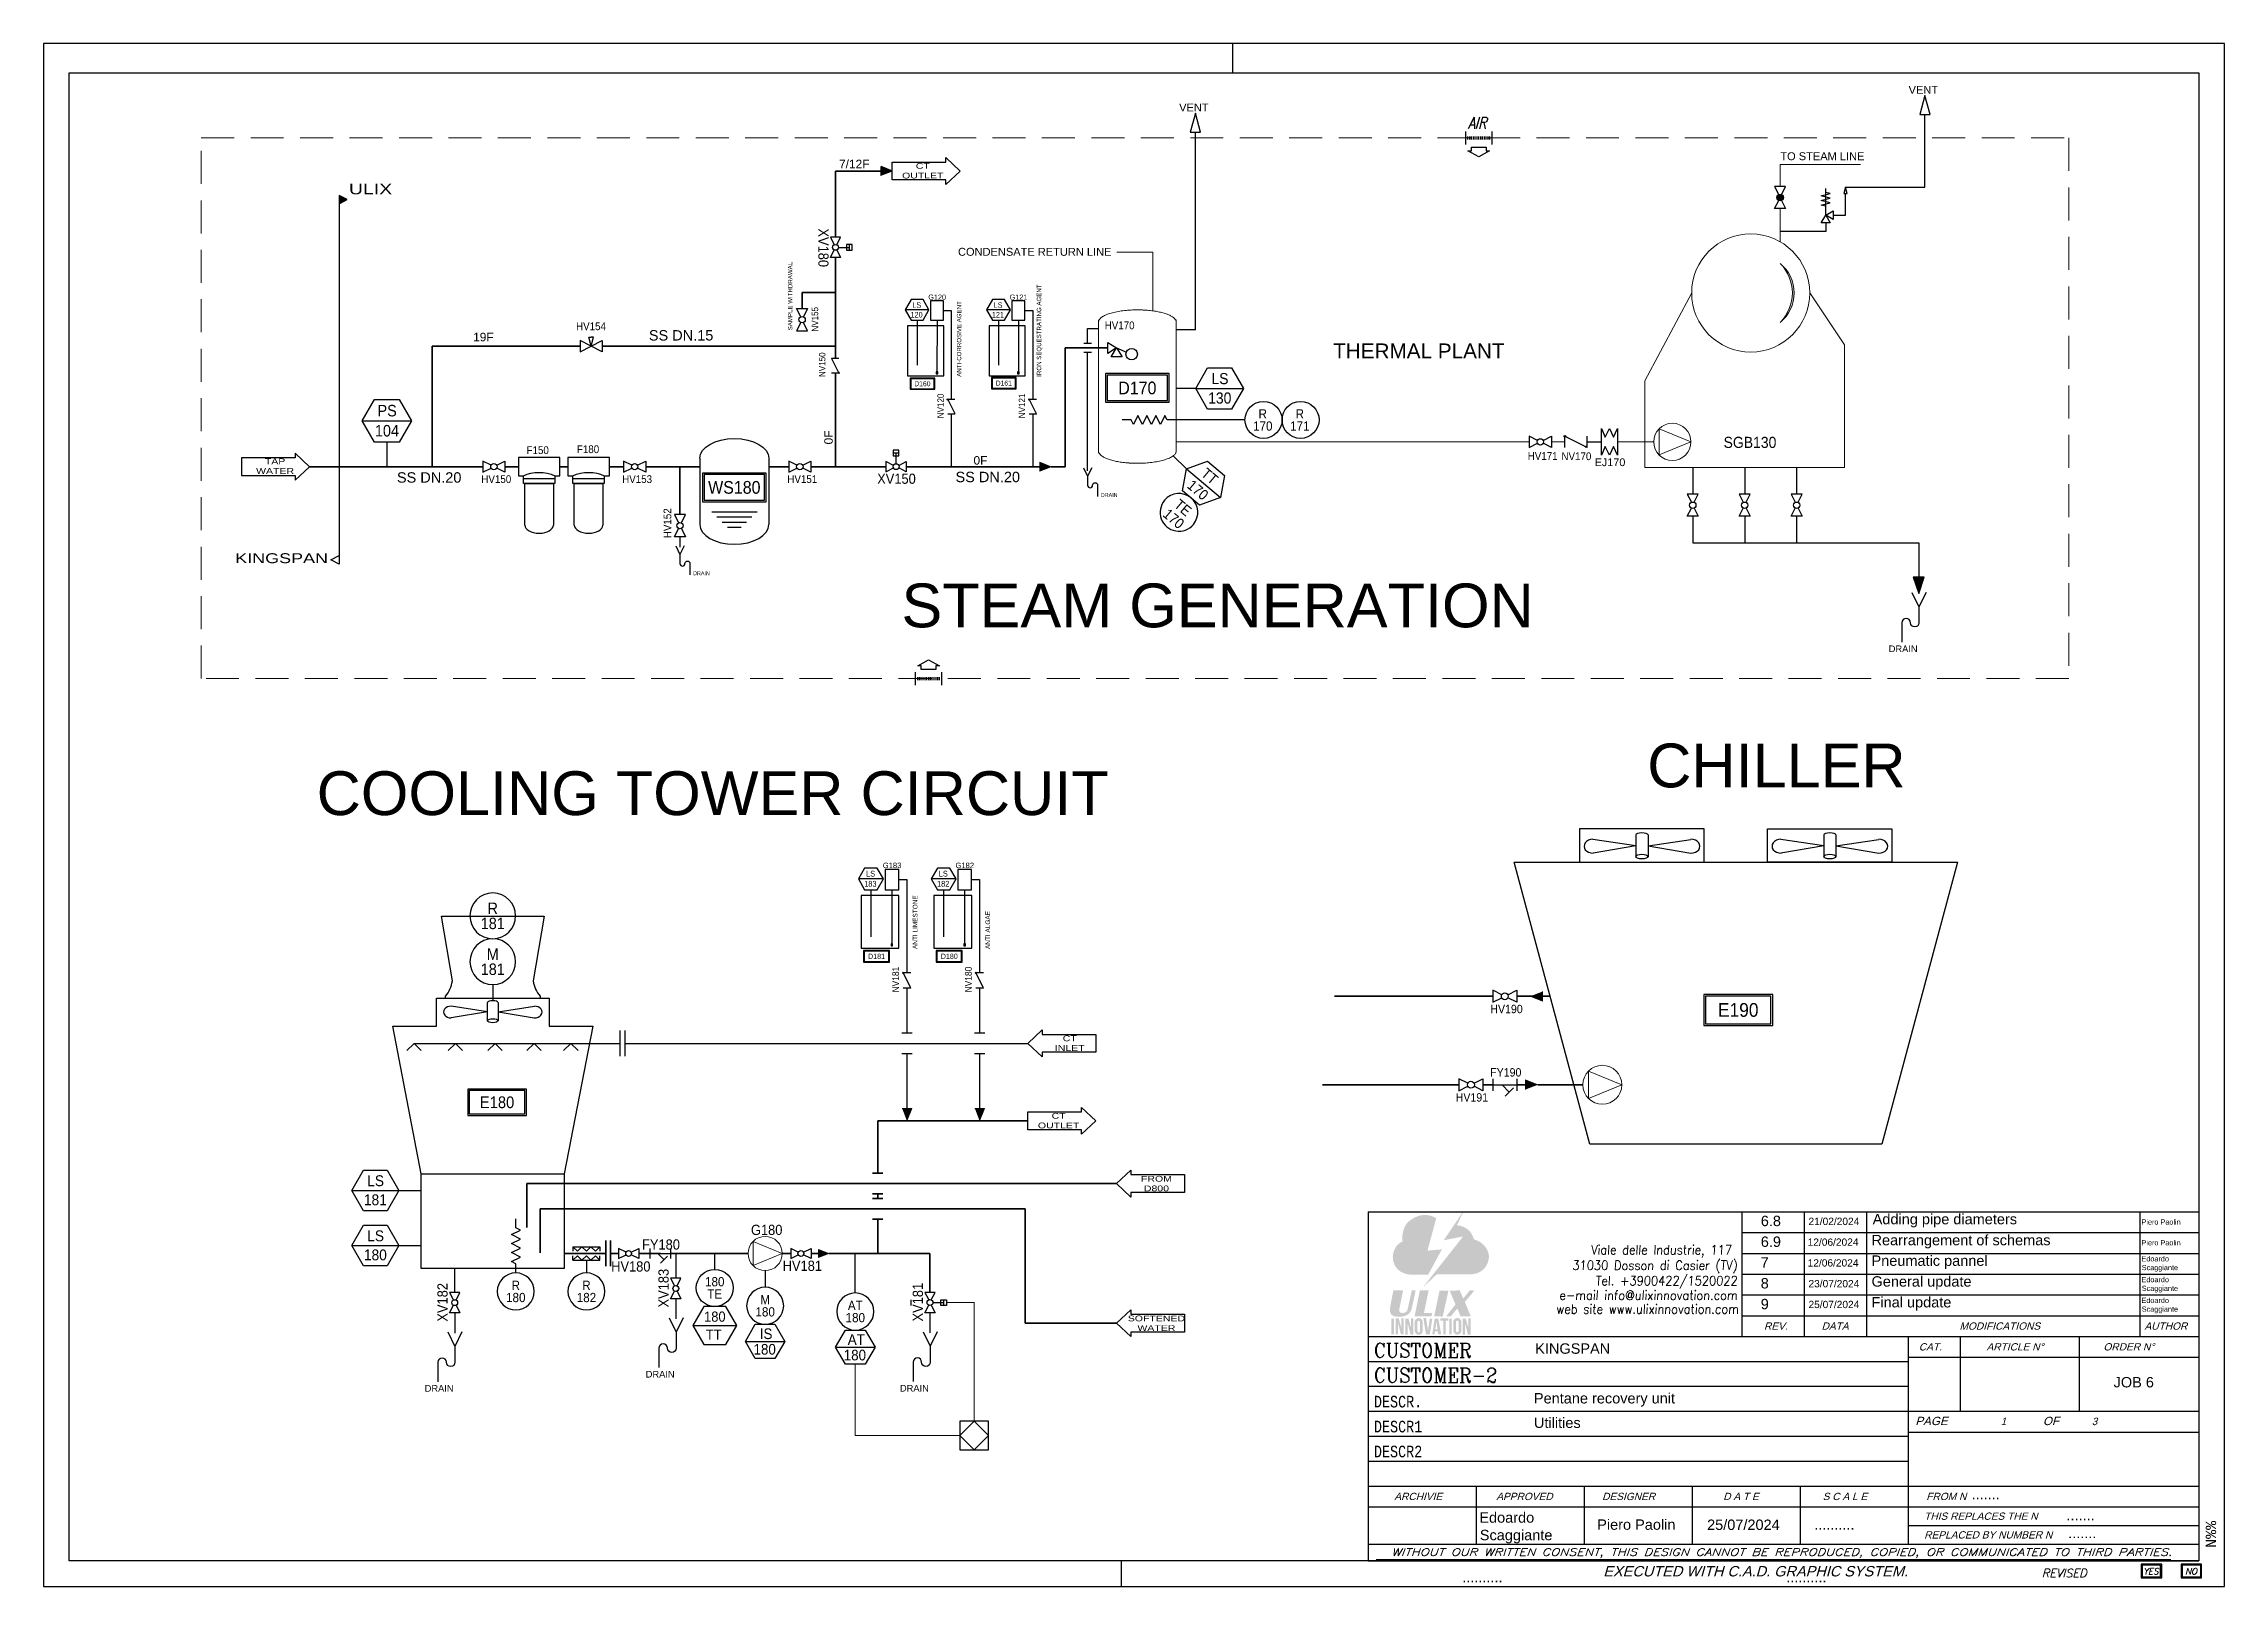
# Model space of a CAD drawing. Header units: millimetres. Extents: x 256 to 2599, y 626 to 1192.
# Drawn here: x 1254.2 to 1674.2, y 894.5 to 1191.5 of the extents above; entities that cross this region are included whole.
import ezdxf
from ezdxf.enums import TextEntityAlignment as Align

# ---------------------------------------------------------------- set-up
doc = ezdxf.new("R2010")
doc.units = ezdxf.units.MM
doc.linetypes.add('HIDDEN', pattern=[9.525, 6.35, -3.175])
for name, color, linetype, lineweight in [('-Aria', 7, 'Continuous', 30), ('-Condense', 240, 'Continuous', 35), ('Acqua di torre in', 170, 'Continuous', 35), ('Acqua refrigerata', 142, 'Continuous', 35), ('Aquafil tag', 7, 'Continuous', 35), ('LINEA - ACQUA DI RETE', 94, 'Continuous', 35)]:
    doc.layers.add(name, color=color, linetype=linetype, lineweight=lineweight)
for name, color, linetype in [('-Vapore', 253, 'Continuous'), ('1', 7, 'Continuous'), ('109', 3, 'Continuous'), ('2', 4, 'Continuous'), ('5', 6, 'Continuous'), ('Acqua di torre out', 150, 'Continuous'), ('CARTIGLIO', 7, 'Continuous'), ('FINGATURA', 9, 'Continuous'), ('Instrument Line', 7, 'Continuous'), ('L6-SOTTILE', 5, 'Continuous'), ('L8-TESTI', 1, 'Continuous'), ('Tag', 7, 'Continuous'), ('Testi', 7, 'Continuous')]:
    doc.layers.add(name, color=color, linetype=linetype)
doc.styles.add('2', font='MONOTXT', dxfattribs={"width": 0.8, "height": 280})
doc.styles.add('ARIAL_090', font='arial.ttf', dxfattribs={"width": 0.9})
doc.styles.add('ITALICC', font='italicc')
doc.styles.add('PNP_LTYPE', font='txt.shx')
doc.styles.add('ROMANC', font='ROMANC', dxfattribs={"width": 0.9})
doc.styles.add('ROMANS', font='romans', dxfattribs={"oblique": 15})
doc.styles.get("Standard").update_dxf_attribs({"font": 'arial.ttf'})
doc.styles.add('USER1', font='ROMANS', dxfattribs={"width": 0.8, "height": 280})
doc.linetypes.add('ISO-GENERAL', pattern='A,5,["/",PNP_LTYPE,S=1.5,R=0,X=0,Y=-0.75],-0.0001', length=5.0001)

msp = doc.modelspace()

# ---------------------------------------------------------------- texts
at = {"style": 'ROMANS', "oblique": 15, "width": 0.8}
msp.add_text('AIR', height=2.224, dxfattribs=at).set_placement((1530.2, 1175.16), align=Align.CENTER)
for s, height, p in [('SAMPLE WITHDRAWAL', 0.845, (1398.35, 1136.34)), ('IRON SEQUESTRATING AGENT', 0.845, (1446.28, 1127.4)), ('ANTI-CORROSIVE AGENT', 0.845, (1430.89, 1127.4)), ('ANTI LIMESTONE', 0.8873, (1422.44, 1017.24)), ('ANTI ALGAE', 0.887, (1436.44, 1017.24))]:
    msp.add_text(s, height=height, rotation=90).set_placement(p)
for height, p in [(0.742, (1457.77, 1104.27)), (0.742, (1379.24, 1089.2)), (1.28, (1609.51, 1074.39)), (1.28, (1327.55, 932.01)), (1.28, (1370.12, 934.74)), (1.28, (1419.08, 932.04))]:
    msp.add_text('DRAIN', height=height).set_placement(p)
at = {"color": 7, "style": 'ROMANS', "oblique": 3, "width": 0.9}
for s, p in [('Viale delle Industrie, 117 ', (1580.39, 958.42)), ('31030 Dosson di Casier (TV)', (1580.39, 955.45)), ('Tel. +3900422/1520022', (1580.39, 952.48)), ('e-mail info@ulixinnovation.com', (1580.39, 949.69)), ('web site www.ulixinnovation.com', (1580.63, 947.03))]:
    msp.add_text(s, height=1.7905, dxfattribs=at).set_placement(p, align=Align.RIGHT)
at = {"style": 'USER1', "oblique": 15}
msp.add_text('REVISED', height=1.6, dxfattribs=at).set_placement((1639, 896.28))
for s, p in [('YES', (1660, 896.82)), ('NO', (1667.75, 896.82))]:
    msp.add_text(s, height=1.2, dxfattribs=at).set_placement(p, align=Align.CENTER)
at = {"attachment_point": 1}
for s, width, gutter_width, insert, char_height in [('VENT', 21.5023, 0.762, (1613.34, 1183.4), 1.523), ('VENT', 21.5023, 0.762, (1472.85, 1180), 1.523), ('7/12F', 2.7929, 1, (1407.35, 1169.19), 1.641), ('\\pxqc;TO STEAM LINE ', 21.5023, 0.762, (1585.98, 1170.62), 1.5235), ('CONDENSATE RETURN LINE ', 35.9375, 0.762, (1430.26, 1152.22), 1.5235), ('19F', 2.7929, 1, (1336.88, 1135.87), 1.641), ('THERMAL PLANT', 62.6168, 4.16, (1502.51, 1133.81), 2.8544), ('0F', 2.7929, 1, (1433.24, 1112.13), 1.641), ('STEAM GENERATION', 163.4521, 16.87, (1419.37, 1087.6), 8.4358), ('CHILLER', 112.2067, 16.87, (1563, 1056.79), 8.436), ('COOLING TOWER CIRCUIT', 163.4521, 16.87, (1306.74, 1051.45), 8.4358)]:
    msp.add_mtext_dynamic_manual_height_columns(s, width=width, gutter_width=gutter_width, heights=[0], dxfattribs=dict(at, insert=insert, char_height=char_height))
at = {"insert": (1404.5, 1114.38), "char_height": 1.641, "attachment_point": 1, "rotation": 90}
msp.add_mtext_dynamic_manual_height_columns('0F', width=2.7929, gutter_width=1, heights=[0], dxfattribs=at)
at = {"color": 7, "oblique": 15, "width": 0.95}
for tag, p in [('1', (1631.07, 925.58)), ('3', (1648.61, 925.58))]:
    msp.add_attdef(tag, p, '_', height=1.44, dxfattribs=at)
at = {"style": '2'}
msp.add_attdef('N%%', (1672.57, 901.94), '-/-', height=2, rotation=90, dxfattribs=at)
at = {"layer": 'FINGATURA', "color": 7, "oblique": 16}
for s, height, width, p in [('REV.', 1.4, 0.999999, (1585.49, 943.95)), ('DATA', 1.4, 0.999999, (1596.58, 943.95)), ('MODIFICATIONS', 1.4, 0.999999, (1623.14, 943.95)), ('AUTHOR', 1.4, 0.999999, (1658.76, 943.95)), ('CAT.', 1.4, 0.999999, (1615.3, 939.95)), ('ARTICLE N%%D', 1.4, 0.999999, (1628.34, 939.95)), ('ORDER N%%D', 1.4, 0.999999, (1650.86, 939.95)), ('PAGE', 1.6, 0.999999, (1614.64, 925.58)), ('OF', 1.6, 0.999999, (1639.2, 925.58)), ('ARCHIVIE', 1.4, 0.999999, (1514.28, 911.15)), ('APPROVED', 1.4, 0.999999, (1533.92, 911.15)), ('DESIGNER', 1.4, 0.999999, (1554.31, 911.15)), ('D A T E', 1.4, 0.999999, (1577.63, 911.15)), ('S C A L E', 1.4, 0.999999, (1596.79, 911.15)), ('FROM N', 1.4, 0.999999, (1616.74, 911.15)), ('THIS REPLACES THE N', 1.4, 0.999999, (1616.34, 907.35)), ('REPLACED BY NUMBER N', 1.4, 0.999999, (1616.34, 903.75)), ('EXECUTED WITH C.A.D. GRAPHIC SYSTEM.', 2, 0.999998, (1554.53, 896.45))]:
    msp.add_text(s, height=height, dxfattribs=dict(at, width=width)).set_placement(p)
at = {"layer": 'FINGATURA', "color": 0, "style": 'ITALICC'}
msp.add_text('WITHOUT OUR WRITTEN CONSENT, THIS DESIGN CANNOT BE REPRODUCED, COPIED, OR COMMUNICATED TO THIRD PARTIES.', height=1.41699, dxfattribs=at).set_placement((1513.69, 900.44), (1664.09, 900.44), align=Align.ALIGNED)
at = {"layer": 'FINGATURA', "color": 7}
for tag, p, s, height, style, width in [('CUSTOMER', (1510.36, 938.58), '-', 2.8, 'ROMANC', 0.9), ('CUSTOMER-2', (1510.36, 933.78), '.', 2.8, 'ROMANC', 0.9), ('DESCR.', (1510.36, 928.98), '-', 2.24, '2', 0.8), ('DESCR1', (1510.36, 924.18), '-', 2.24, '2', 0.8), ('DESCR2', (1510.36, 919.38), '.', 2.24, '2', 0.8)]:
    msp.add_attdef(tag, p, s, height=height, dxfattribs=dict(at, style=style, width=width))
at = {"layer": 'L8-TESTI', "color": 3, "attachment_point": 5}
for s, insert, char_height in [('\\A1;\\pxi-3,l4,t4;{\\W1.3;\\C7;CT \\POUTLET}', (1422.92, 1167.06), 1.1152), ('\\A1;\\pxi-3,l4,t4;{\\W1.3;\\C7;ULIX }', (1316.09, 1163.54), 2.0624), ('\\A1;\\pxi-3,l4,t4;{\\W1.3;\\C7;TAP \\PWATER}', (1298.18, 1110.19), 1.1152), ('\\A1;\\pxi-3,l4,t4;{\\W1.3;\\C7;KINGSPAN}', (1299.04, 1092.46), 1.9038), ('\\A1;\\pxi-3,l4,t4;{\\W1.3;\\C7;CT \\POUTLET}', (1449.08, 984.19), 1.1152), ('\\A1;\\pxi-3,l4,t4;{\\W1.3;\\C7;FROM \\PD800}', (1467.92, 972.07), 1.1152)]:
    msp.add_mtext(s, dxfattribs=dict(at, insert=insert, char_height=char_height))
at = {"layer": 'L8-TESTI', "color": 3, "char_height": 1.1152, "attachment_point": 5}
for s, insert, width in [('\\A1;{\\W1.3;\\C7;CT INLET }', (1451.78, 999.11), 3.482), ('\\A1;\\pxi-3,l4,t4;{\\W1.3;\\C7;SOFTENED \\PWATER}', (1467.92, 945.19), 3.0834)]:
    msp.add_mtext(s, dxfattribs=dict(at, insert=insert, width=width))
at = {"layer": 'Tag', "ltscale": 0.2, "attachment_point": 1}
for s, insert, char_height in [('G120', (1424.54, 1143.23), 0.999), ('G121', (1440.21, 1143.23), 0.999), ('G183', (1415.77, 1033.86), 1.049), ('G182', (1429.77, 1033.86), 1.049)]:
    msp.add_mtext_dynamic_manual_height_columns(s, width=5.3005, gutter_width=0.0125, heights=[0], dxfattribs=dict(at, insert=insert, char_height=char_height))
at = {"layer": 'Tag', "char_height": 2, "width": 19.5715, "attachment_point": 1}
for s, insert in [('SS DN.15 ', (1370.72, 1136.38)), ('SS DN.20 ', (1322.2, 1109.02)), ('SS DN.20 ', (1429.78, 1109.11))]:
    msp.add_mtext(s, dxfattribs=dict(at, insert=insert))
at = {"layer": 'Tag', "ltscale": 0.2, "insert": (1552.87, 1111.69), "char_height": 1.494, "width": 9.3414, "attachment_point": 1}
msp.add_mtext('EJ170', dxfattribs=at)
at = {"layer": 'Testi', "color": 7}
for s, height, p in [('Adding pipe diameters', 2, (1606.42, 964.24)), ('6.8', 2, (1584.87, 963.89)), ('6.9', 2, (1584.87, 959.89)), ('21/02/2024', 1.4, (1594.06, 964.11)), ('Rearrangement of schemas', 2, (1606.2, 960.2)), ('Piero Paolin', 1, (1658.2, 964.19)), ('7', 2, (1584.84, 955.89)), ('12/06/2024', 1.4, (1593.9, 960.11)), ('Pneumatic pannel', 2, (1606.2, 956.24)), ('Piero Paolin', 1, (1658.2, 960.19)), ('Edoardo', 1, (1658.2, 957.09)), ('8', 2, (1584.86, 951.89)), ('12/06/2024', 1.4, (1593.9, 956.11)), ('23/07/2024', 1.4, (1594.06, 952.11)), ('General update', 2, (1606.2, 952.24)), ('Scaggiante', 1, (1658.24, 955.41)), ('Edoardo', 1, (1658.2, 953.09)), ('9', 2, (1584.86, 947.89)), ('25/07/2024', 1.4, (1594.06, 948.11)), ('Final update', 2, (1606.2, 948.24)), ('Scaggiante', 1, (1658.24, 951.41)), ('Edoardo', 1, (1658.2, 949.09)), ('Scaggiante', 1, (1658.24, 947.41)), ('KINGSPAN', 2, (1541.43, 939.32)), ('JOB 6', 2, (1652.82, 932.84)), ('Pentane recovery unit', 2, (1541.18, 929.75)), ('Utilities', 2, (1541.18, 925.04)), ('.......', 2, (1625.47, 911.32)), ('Edoardo', 2, (1530.67, 906.79)), ('Piero Paolin', 2, (1553.37, 905.43)), ('25/07/2024', 2, (1574.53, 905.4)), ('.......', 2, (1643.74, 907.24)), ('Scaggiante', 2, (1530.76, 903.42)), ('..........', 2, (1595.16, 905.43)), ('.......', 2, (1644.07, 903.82)), ('..........', 2, (1527.37, 895.32)), ('..........', 2, (1589.77, 895.32))]:
    msp.add_text(s, height=height, dxfattribs=at).set_placement(p)

# ---------------------------------------------------------------- blocks, each defined once
blk = doc.blocks.new('STIKER NOME MACCHIANARIO')
at = {"layer": 'L8-TESTI', "color": 5}
for points in [[(-20, 9), (-20, -9), (20, -9), (20, 9)], [(-19, 8), (-19, -8), (19, -8), (19, 8)]]:
    blk.add_lwpolyline(points, close=True, dxfattribs=at)
at = {"color": 7, "style": 'ARIAL_090', "width": 0.9}
blk.add_attdef('NOME', text='', height=8, dxfattribs=at).set_placement((0, 0), align=Align.MIDDLE_CENTER)
blk = doc.blocks.new('Tag_block')
at = {"color": 0, "linetype": 'ByBlock', "lineweight": -2}
blk.add_attdef('#(TargetObject.Tag)', text='', height=2.5, dxfattribs=at).set_placement((0, 0), align=Align.MIDDLE_CENTER)
blk = doc.blocks.new('Freccia2')
for p, q in [((-4.5, -2.5), (0, 0)), ((0, 0), (4.5, -2.5)), ((-3, -2.5), (-4.5, -2.5)), ((-3, -4), (-3, -2.5)), ((3, -4), (-3, -4)), ((3, -2.5), (3, -4)), ((4.5, -2.5), (3, -2.5))]:
    blk.add_line(p, q)
blk = doc.blocks.new('Valve Label_block')
at = {"color": 0, "linetype": 'ByBlock', "lineweight": -2, "width": 0.9}
blk.add_attdef('#(TargetObject.Size)', text='', height=2.5, dxfattribs=at).set_placement((0, 4.7625), align=Align.BOTTOM_CENTER)
blk.add_attdef('#(TargetObject.Tag)', text='', height=2.5, dxfattribs=at).set_placement((0, -4.7625), align=Align.TOP_CENTER)
blk = doc.blocks.new('*U11')
at = {"color": 0, "linetype": 'ByBlock', "lineweight": -2}
for start, end in [(0, 180), (180, 0)]:
    blk.add_arc((0, 0), 5, start, end, dxfattribs=at)
at = {"color": 0, "linetype": 'ByBlock', "lineweight": -2, "width": 0.9}
for tag, p in [('#(TargetObject.Type)', (0, 1.65)), ('#(TargetObject.LoopNumber)', (0, -1.65))]:
    blk.add_attdef(tag, text='', height=2.5, dxfattribs=at).set_placement(p, align=Align.MIDDLE_CENTER)
blk = doc.blocks.new('*U7')
at = {"color": 0, "linetype": 'ByBlock', "lineweight": -2}
for start, end in [(0, 180), (180, 0)]:
    blk.add_arc((0, 0), 5, start, end, dxfattribs=at)
at = {"color": 0, "linetype": 'ByBlock', "lineweight": -2, "width": 0.9}
for tag, p in [('#(TargetObject.Type)', (0, 1.65)), ('#(TargetObject.LoopNumber)', (0, -1.65))]:
    blk.add_attdef(tag, text='', height=2.5, dxfattribs=at).set_placement(p, align=Align.MIDDLE_CENTER)
blk = doc.blocks.new('Addolcitore')
at = {"layer": '2'}
for p, q in [((1342.4, 1142.32), (1342.4, 1129.56)), ((1355.69, 1142.32), (1355.69, 1129.56))]:
    blk.add_line(p, q, dxfattribs=at)
at = {"layer": '2', "extrusion": (0, 0, -1)}
blk.add_ellipse((1349.04, 1142.32), major_axis=(6.64, 0), ratio=0.571621, start_param=3.141593, end_param=6.283185, dxfattribs=at)
at = {"layer": '2'}
blk.add_ellipse((1349.04, 1129.56), major_axis=(6.64, 0), ratio=0.571621, start_param=3.141593, end_param=6.283185, dxfattribs=at)
at = {"layer": '5'}
for p, q in [((1344.68, 1132.03), (1353.41, 1132.03)), ((1345.69, 1131.03), (1352.4, 1131.03)), ((1346.71, 1130.03), (1351.38, 1130.03)), ((1347.72, 1129.03), (1350.37, 1129.03))]:
    blk.add_line(p, q, dxfattribs=at)
blk = doc.blocks.new('FILTRO-CARTUCCIA')
for p, q in [((8, 1.75), (0, 1.75)), ((0, 1.75), (0, -1.75)), ((8, -1.75), (8, 1.75)), ((0, -1.75), (1, -1.75)), ((1, -3.25), (1, -1.75)), ((7, -3.25), (1, -3.25)), ((7, -1.75), (8, -1.75)), ((7, -1.75), (7, -3.25))]:
    blk.add_line(p, q)
blk.add_lwpolyline([(1.25, -11.25), (1.25, -3.25), (6.75, -3.25), (6.75, -11.25)])
blk.add_ellipse((4, -11.25), major_axis=(2.75, 0), ratio=0.563706, start_param=3.141593, end_param=6.283185)
at = {"layer": '109'}
blk.add_line((1, -2.25), (7, -2.25), dxfattribs=at)
at = {"layer": '109', "extrusion": (0, 0, -1)}
blk.add_ellipse((4, -3.74), major_axis=(4.58, 0), ratio=0.574651, start_param=3.998511, end_param=5.426267, dxfattribs=at)
blk = doc.blocks.new('Valvola a spillo')
at = {"layer": 'Tag'}
h = blk.add_hatch(dxfattribs=at)
h.set_pattern_fill('ANGLE', color=256)
h.set_pattern_definition([(0, (0, 0), (0, 6.985), [5.08, -1.905]), (90, (0, 0), (-6.985, 4e-16), [5.08, -1.905])])
h.paths.add_polyline_path([(1359.62, 1133.29), (1360.09, 1135.03), (1359.62, 1135.03), (1359.16, 1135.03)])
for p, q in [((1359.62, 1133.29), (1359.16, 1135.03)), ((1359.16, 1135.03), (1359.62, 1135.03)), ((1359.62, 1133.29), (1360.09, 1135.03)), ((1360.09, 1135.03), (1359.62, 1135.03))]:
    blk.add_line(p, q, dxfattribs=at)
blk.add_lwpolyline([(1357.49, 1134.36), (1357.49, 1132.22), (1361.75, 1134.36), (1361.75, 1132.22), (1357.49, 1134.36)], dxfattribs=at)

# ---------------------------------------------------------------- hatches: boundary and pattern name
at = {"layer": '-Aria'}
h = msp.add_hatch(color=256, dxfattribs=at)
h.dxf.hatch_style = 1
h.paths.add_polyline_path([(1615.28, 1085.69), (1616.33, 1088.82), (1614.24, 1088.82), (1615.28, 1085.69)])
at = {"ltscale": 15}
h = msp.add_hatch(color=256, dxfattribs=at)
h.dxf.hatch_style = 1
h.paths.add_polyline_path([(1311.06, 1160.69), (1312.63, 1161.51), (1311.06, 1162.33), (1311.06, 1160.69)])
h = msp.add_hatch(color=256)
h.dxf.hatch_style = 1
h.paths.add_polyline_path([(1588.6, 1161.29, 1), (1588.6, 1162.52, 1), (1588.6, 1161.29, 1)])
at = {"lineweight": 20}
h = msp.add_hatch(color=256, dxfattribs=at)
h.dxf.hatch_style = 1
h.paths.add_polyline_path([(1588.6, 1149.21, -0.414214), (1588.6, 1137.87, 0.47456), (1588.6, 1149.21, -0.414214)])
h = msp.add_hatch(color=256)
h.dxf.hatch_style = 1
h.paths.add_polyline_path([(1405.95, 1130.71), (1405.92, 1130.96), (1406.09, 1130.78), (1405.95, 1130.71)])
h = msp.add_hatch(color=256)
h.dxf.hatch_style = 1
h.paths.add_polyline_path([(1407.21, 1128.16), (1407.32, 1128.16), (1407.27, 1128.25, -0.557537), (1407.43, 1128.16, -1), (1407.21, 1128.16)])
h.paths.add_polyline_path([(1407.32, 1128.16), (1407.21, 1128.16, -0.284079), (1407.27, 1128.25), (1407.32, 1128.16)], flags=17)
h = msp.add_hatch(color=256)
h.dxf.hatch_style = 1
h.paths.add_polyline_path([(1428.38, 1123.02), (1428.27, 1123.02), (1428.32, 1122.92, -0.557537), (1428.16, 1123.02, -1), (1428.38, 1123.02)])
h.paths.add_polyline_path([(1428.27, 1123.02), (1428.38, 1123.02, -0.284079), (1428.32, 1122.92), (1428.27, 1123.02)], flags=17)
h = msp.add_hatch(color=256)
h.dxf.hatch_style = 1
h.paths.add_polyline_path([(1444.06, 1123.02), (1443.95, 1123.02), (1443.99, 1122.92, -0.557537), (1443.83, 1123.02, -1), (1444.06, 1123.02)])
h.paths.add_polyline_path([(1443.95, 1123.02), (1444.06, 1123.02, -0.284079), (1443.99, 1122.92), (1443.95, 1123.02)], flags=17)
h = msp.add_hatch(color=256)
h.dxf.hatch_style = 1
h.paths.add_polyline_path([(1429.63, 1120.46), (1429.67, 1120.21), (1429.5, 1120.39), (1429.63, 1120.46)])
h = msp.add_hatch(color=256)
h.dxf.hatch_style = 1
h.paths.add_polyline_path([(1445.31, 1120.46), (1445.35, 1120.21), (1445.17, 1120.39), (1445.31, 1120.46)])
h = msp.add_hatch(color=256)
h.dxf.hatch_style = 1
h.paths.add_polyline_path([(1547.15, 1115.77), (1547.15, 1115.94), (1547.3, 1115.86, 0.557537), (1547.15, 1116.11, 1), (1547.15, 1115.77)])
h.paths.add_polyline_path([(1547.15, 1115.94), (1547.15, 1115.77, 0.284079), (1547.3, 1115.86), (1547.15, 1115.94)], flags=17)
h = msp.add_hatch(color=256)
h.dxf.hatch_style = 1
h.paths.add_polyline_path([(1551.04, 1113.86), (1551.41, 1113.81), (1551.15, 1114.07), (1551.04, 1113.86)])
h = msp.add_hatch(color=256, dxfattribs=at)
h.dxf.hatch_style = 1
h.paths.add_polyline_path([(1446.03, 1110.94), (1446.03, 1109.25), (1448.23, 1110.09), (1446.03, 1110.94)])
h = msp.add_hatch(color=256)
h.dxf.hatch_style = 1
h.paths.add_polyline_path([(1419.8, 1012.64), (1419.69, 1012.64), (1419.74, 1012.53, -0.557537), (1419.57, 1012.64, -1), (1419.8, 1012.64)])
h.paths.add_polyline_path([(1419.69, 1012.64), (1419.8, 1012.64, -0.284079), (1419.74, 1012.53), (1419.69, 1012.64)], flags=17)
h = msp.add_hatch(color=256)
h.dxf.hatch_style = 1
h.paths.add_polyline_path([(1433.81, 1012.64), (1433.69, 1012.64), (1433.74, 1012.53, -0.557537), (1433.57, 1012.64, -1), (1433.81, 1012.64)])
h.paths.add_polyline_path([(1433.69, 1012.64), (1433.81, 1012.64, -0.284079), (1433.74, 1012.53), (1433.69, 1012.64)], flags=17)
h = msp.add_hatch(color=256)
h.dxf.hatch_style = 1
h.paths.add_polyline_path([(1421.12, 1009.95), (1421.16, 1009.7), (1420.97, 1009.88), (1421.12, 1009.95)])
h = msp.add_hatch(color=256)
h.dxf.hatch_style = 1
h.paths.add_polyline_path([(1435.12, 1009.95), (1435.16, 1009.7), (1434.98, 1009.88), (1435.12, 1009.95)])
h = msp.add_hatch(color=256, dxfattribs=at)
h.dxf.hatch_style = 1
h.paths.add_polyline_path([(1542.84, 1007.22), (1542.84, 1009.05), (1540.45, 1008.13), (1542.84, 1007.22)])
h = msp.add_hatch(color=256, dxfattribs=at)
h.dxf.hatch_style = 1
h.paths.add_polyline_path([(1539.55, 992.02), (1539.55, 990.19), (1541.94, 991.1), (1539.55, 992.02)])
h = msp.add_hatch(color=256, dxfattribs=at)
h.dxf.hatch_style = 1
h.paths.add_polyline_path([(1421.34, 986.53), (1419.51, 986.53), (1420.42, 984.15), (1421.34, 986.53)])
h = msp.add_hatch(color=256, dxfattribs=at)
h.dxf.hatch_style = 1
h.paths.add_polyline_path([(1435.34, 986.53), (1433.51, 986.53), (1434.42, 984.15), (1435.34, 986.53)])
h = msp.add_hatch(color=256, dxfattribs=at)
h.dxf.hatch_style = 1
h.paths.add_polyline_path([(1403.38, 959.4), (1403.38, 957.84), (1405.41, 958.62), (1403.38, 959.4)])
at = {"layer": '1'}
h = msp.add_hatch(color=256, dxfattribs=at)
h.dxf.hatch_style = 1
h.set_gradient(color1=(0, 223, 129), color2=(0, 174, 195), tint=1)
edge = h.paths.add_edge_path()
edge.add_spline(control_points=[(1515.87, 960.93), (1515.68, 960.84), (1515.05, 960.53), (1514.27, 959.48), (1513.81, 957.74), (1514.41, 955.95), (1515.76, 954.87), (1516.69, 954.66), (1517.16, 954.56)], knot_values=[0, 0, 0, 0, 0.701825, 2.291672, 4.058724, 6.454991, 7.952515, 9.516798, 9.516798, 9.516798, 9.516798], degree=3, periodic=0)
edge.add_line((1517.16, 954.56), (1520.81, 954.56))
edge.add_line((1520.81, 954.56), (1523.46, 959.42))
edge.add_line((1523.46, 959.42), (1520.68, 959.17))
edge.add_line((1520.68, 959.17), (1522.36, 965.39))
edge.add_spline(control_points=[(1522.36, 965.39), (1522.19, 965.49), (1521.68, 965.81), (1520.75, 966.03), (1519.63, 966.04), (1518.53, 965.74), (1517.51, 965.16), (1516.61, 964.44), (1516.1, 963.39), (1515.81, 962.22), (1515.85, 961.37), (1515.87, 960.93)], knot_values=[0, 0, 0, 0, 0.669549, 1.949247, 3.037857, 4.337773, 5.60233, 6.862344, 8.029152, 9.34214, 10.773989, 10.773989, 10.773989, 10.773989], degree=3, periodic=0)
edge = h.paths.add_edge_path()
edge.add_spline(control_points=[(1529.64, 961.3), (1529.59, 961.48), (1529.48, 961.8), (1529.25, 962.26), (1528.97, 962.76), (1528.5, 963.21), (1527.87, 963.66), (1527.13, 963.93), (1526.59, 964.01), (1526.34, 964.05)], knot_values=[0, 0, 0, 0, 0.600904, 1.117951, 1.681093, 2.463883, 3.233335, 4.181583, 5.012071, 5.012071, 5.012071, 5.012071], degree=3, periodic=0)
edge.add_line((1526.34, 964.05), (1527.5, 966.47))
edge.add_line((1527.5, 966.47), (1527.43, 966.52))
edge.add_line((1527.43, 966.52), (1523.8, 961.16))
edge.add_line((1523.8, 961.16), (1527.53, 961.9))
edge.add_line((1527.53, 961.9), (1519.99, 952.34))
edge.add_line((1519.99, 952.34), (1520.05, 952.34))
edge.add_line((1520.05, 952.34), (1522.47, 954.61))
edge.add_line((1522.47, 954.61), (1529.16, 954.61))
edge.add_spline(control_points=[(1529.16, 954.61), (1529.53, 954.66), (1530.21, 954.75), (1531.15, 955.26), (1531.87, 955.97), (1532.4, 956.99), (1532.58, 958), (1532.36, 958.99), (1531.99, 959.73), (1531.4, 960.38), (1530.67, 960.99), (1530.01, 961.19), (1529.64, 961.3)], knot_values=[0, 0, 0, 0, 1.209382, 2.211284, 3.435788, 4.46215, 5.940895, 6.667072, 7.735024, 8.604441, 9.541579, 10.801279, 10.801279, 10.801279, 10.801279], degree=3, periodic=0)
h = msp.add_hatch(color=256, dxfattribs=at)
h.dxf.hatch_style = 1
h.set_gradient(color1=(0, 223, 129), color2=(1, 179, 189), centered=1, tint=1)
edge = h.paths.add_edge_path()
edge.add_line((1515.99, 951.54), (1514.12, 951.54))
edge.add_line((1514.12, 951.54), (1513.46, 948.19))
edge.add_spline(control_points=[(1513.46, 948.19), (1513.46, 947.99), (1513.44, 947.57), (1513.57, 946.9), (1514.14, 946.6), (1514.74, 946.4), (1515.37, 946.45), (1516, 946.48), (1516.52, 946.66), (1516.93, 946.86), (1517.27, 947.24), (1517.45, 947.54), (1517.57, 947.73)], knot_values=[0, 0, 0, 0, 0.791646, 1.67027, 2.474797, 3.187273, 4.139987, 4.947686, 5.66585, 6.260215, 6.722804, 7.638653, 7.638653, 7.638653, 7.638653], degree=3, periodic=0)
edge.add_line((1517.57, 947.73), (1518.4, 951.51))
edge.add_line((1518.4, 951.51), (1517.66, 951.51))
edge.add_line((1517.66, 951.51), (1516.87, 947.94))
edge.add_spline(control_points=[(1516.87, 947.94), (1516.85, 947.87), (1516.81, 947.73), (1516.7, 947.49), (1516.47, 947.26), (1516.09, 947.18), (1515.69, 947.16), (1515.24, 947.34), (1515.22, 947.64), (1515.22, 947.76)], knot_values=[0, 0, 0, 0, 0.258559, 0.603246, 1.025042, 1.490278, 2.065458, 2.63904, 3.121133, 3.121133, 3.121133, 3.121133], degree=3, periodic=0)
edge.add_line((1515.22, 947.76), (1515.99, 951.54))
h.paths.add_polyline_path([(1519.2, 951.51), (1520.9, 951.51), (1519.99, 947.15), (1521.59, 947.15), (1521.44, 946.51), (1518.2, 946.51), (1519.2, 951.51)])
h.paths.add_polyline_path([(1524.72, 951.49), (1523, 951.49), (1521.97, 946.55), (1523.61, 946.47), (1524.72, 951.49)])
h.paths.add_polyline_path([(1526.07, 948.8), (1524.28, 946.53), (1525.2, 946.53), (1526.41, 948.03), (1527.05, 946.52), (1529.01, 946.52), (1527.88, 949.29), (1529.71, 951.51), (1528.83, 951.51), (1527.55, 949.94), (1526.91, 951.51), (1524.95, 951.47), (1526.07, 948.8)])
h = msp.add_hatch(color=256, dxfattribs=at)
h.dxf.hatch_style = 1
h.set_gradient(color1=(0, 223, 129), color2=(1, 179, 189), tint=1)
h.paths.add_polyline_path([(1513.73, 943.04), (1514.2, 943.04), (1514.2, 946.09), (1513.73, 946.07), (1513.73, 943.04)])
h.paths.add_polyline_path([(1516.07, 946.11), (1515.63, 946.11), (1515.63, 944.31), (1515.14, 946.11), (1514.56, 946.11), (1514.55, 943.04), (1515, 943.04), (1515, 945.25), (1515.57, 943.03), (1516.07, 943.03), (1516.07, 946.11)])
h.paths.add_polyline_path([(1516.43, 943.02), (1516.88, 943.02), (1516.88, 945.13), (1517.44, 943.01), (1517.98, 943.01), (1517.98, 946.11), (1517.51, 946.11), (1517.51, 944.32), (1517.01, 946.1), (1516.43, 946.1), (1516.43, 943.02)])
h.paths.add_polyline_path([(1518.23, 943.64, 1), (1519.75, 943.84), (1519.75, 945.58, 0.796166), (1518.23, 945.57), (1518.23, 943.64, 1)])
h.paths.add_polyline_path([(1518.73, 945.42, -0.957705), (1519.22, 945.46), (1519.22, 943.66, -0.974266), (1518.76, 943.63), (1518.73, 945.42, -0.957705)], flags=16)
h.paths.add_polyline_path([(1520.39, 943.03), (1521.12, 943.03), (1521.61, 946.1), (1521.12, 946.1), (1520.78, 943.72), (1520.41, 946.18), (1519.88, 946.19), (1520.39, 943.03)])
h.paths.add_polyline_path([(1521.6, 943.04), (1522.04, 943.04), (1522.13, 943.61), (1522.65, 943.61), (1522.76, 943.03), (1523.32, 943.03), (1522.76, 946.1), (1522.07, 946.1), (1521.6, 943.04)])
h.paths.add_polyline_path([(1522.42, 945.52), (1522.6, 944.01), (1522.18, 944), (1522.42, 945.52)], flags=16)
h.paths.add_polyline_path([(1523.72, 943.06), (1524.17, 943.06), (1524.17, 945.66), (1524.7, 945.66), (1524.7, 946.13), (1523.17, 946.13), (1523.17, 945.66), (1523.72, 945.66), (1523.72, 943.06)])
h.paths.add_polyline_path([(1525.35, 946.09), (1524.88, 946.07), (1524.88, 943.04), (1525.35, 943.04), (1525.35, 946.09)])
h.paths.add_polyline_path([(1525.67, 943.66, 1), (1527.19, 943.86), (1527.19, 945.6, 0.796166), (1525.67, 945.59), (1525.67, 943.66, 1)])
h.paths.add_polyline_path([(1526.17, 945.44, -0.957705), (1526.66, 945.49), (1526.66, 943.68, -0.974266), (1526.2, 943.65), (1526.17, 945.44, -0.957705)], flags=16)
h.paths.add_polyline_path([(1527.46, 943.02), (1527.91, 943.02), (1527.91, 945.13), (1528.47, 943.01), (1529, 943.01), (1529, 946.11), (1528.54, 946.11), (1528.54, 944.32), (1528.04, 946.1), (1527.46, 946.1), (1527.46, 943.02)])
at = {"layer": 'LINEA - ACQUA DI RETE', "ltscale": 0.2}
h = msp.add_hatch(color=256, dxfattribs=at)
h.dxf.hatch_style = 1
h.paths.add_polyline_path([(1415.39, 1167.86), (1415.39, 1166.17), (1417.59, 1167.01), (1415.39, 1167.86)])

# ---------------------------------------------------------------- linework, layer by layer
at = {"layer": '-Aria'}
msp.add_lwpolyline([(1616.33, 1088.82), (1614.24, 1088.82), (1615.28, 1085.69)], close=True, dxfattribs=at)
at = {"layer": '-Condense', "lineweight": 20}
for q in [(1460.83, 1151.39), (1467.78, 1140.07)]:
    msp.add_line((1467.78, 1151.39), q, dxfattribs=at)
at = {"layer": '-Condense', "linetype": 'HIDDEN', "lineweight": 20}
msp.add_lwpolyline([(1284.51, 1173.37), (1644.21, 1173.37), (1644.21, 1069.29), (1284.51, 1069.29), (1284.51, 1173.37)], dxfattribs=at)
at = {"layer": '-Vapore', "lineweight": 20}
for p, q in [((1588.6, 1164.04), (1588.6, 1168.28)), ((1588.6, 1168.28), (1604.06, 1168.28)), ((1588.6, 1153.39), (1588.6, 1159.77))]:
    msp.add_line(p, q, dxfattribs=at)
for p, q in [((1483.1, 1191.54), (1483.1, 1185.94)), ((1616.47, 1163.91), (1616.47, 1177.92)), ((1475.98, 1136.41), (1475.98, 1174.52)), ((1528.47, 1173.08), (1528.47, 1173.66)), ((1528.83, 1173.08), (1528.83, 1173.66)), ((1529.18, 1173.08), (1529.18, 1173.66)), ((1529.53, 1173.08), (1529.53, 1173.66)), ((1529.88, 1173.08), (1529.88, 1173.66)), ((1530.24, 1173.08), (1530.24, 1173.66)), ((1530.59, 1173.08), (1530.59, 1173.66)), ((1530.94, 1173.08), (1530.94, 1173.66)), ((1531.3, 1173.08), (1531.3, 1173.66)), ((1531.65, 1173.08), (1531.65, 1173.66)), ((1532, 1173.08), (1532, 1173.66)), ((1532.35, 1173.08), (1532.35, 1173.66)), ((1532.71, 1173.08), (1532.71, 1173.66)), ((1597.38, 1160.25), (1597.38, 1163.65)), ((1601.18, 1163.91), (1616.47, 1163.91)), ((1597.38, 1155.36), (1588.6, 1155.36)), ((1597.38, 1157.03), (1597.38, 1155.36)), ((1407.24, 1152.31), (1409.32, 1152.31)), ((1409.32, 1152.86), (1409.32, 1151.76)), ((1455.23, 1136.69), (1457.33, 1136.69)), ((1455.23, 1133.84), (1455.23, 1136.69)), ((1475.98, 1136.41), (1472.27, 1136.41)), ((1405.92, 1130.96), (1407.32, 1130.96)), ((1406.09, 1130.78), (1405.92, 1130.96)), ((1405.92, 1130.96), (1405.95, 1130.71)), ((1405.95, 1130.71), (1406.09, 1130.78)), ((1407.32, 1128.16), (1406.02, 1130.75)), ((1454.47, 1133.84), (1456, 1133.84)), ((1454.47, 1132.13), (1456, 1132.13)), ((1455.23, 1109.28), (1455.23, 1132.13)), ((1405.92, 1128.16), (1407.32, 1128.16)), ((1429.67, 1123.02), (1428.27, 1123.02)), ((1428.27, 1123.02), (1429.56, 1120.43)), ((1445.35, 1123.02), (1443.95, 1123.02)), ((1443.95, 1123.02), (1445.24, 1120.43)), ((1429.67, 1120.21), (1428.27, 1120.21)), ((1429.63, 1120.46), (1429.5, 1120.39)), ((1429.5, 1120.39), (1429.67, 1120.21)), ((1429.67, 1120.21), (1429.63, 1120.46)), ((1445.35, 1120.21), (1443.95, 1120.21)), ((1445.31, 1120.46), (1445.17, 1120.39)), ((1445.17, 1120.39), (1445.35, 1120.21)), ((1445.35, 1120.21), (1445.31, 1120.46)), ((1547.15, 1113.81), (1547.15, 1115.94)), ((1547.15, 1115.94), (1551.09, 1113.97)), ((1551.04, 1113.86), (1551.15, 1114.07)), ((1551.41, 1113.81), (1551.04, 1113.86)), ((1551.15, 1114.07), (1551.41, 1113.81)), ((1551.41, 1113.81), (1551.41, 1115.94)), ((1551.41, 1114.87), (1554.21, 1114.87)), ((1417.78, 1112.75), (1418.89, 1112.75)), ((1418.34, 1110.66), (1418.34, 1112.75)), ((1454.45, 1109.9), (1455.23, 1108.28)), ((1375.93, 1094.83), (1376.71, 1093.21)), ((1616.69, 1085.89), (1615.34, 1083.11)), ((1422.43, 1069.58), (1422.43, 1068.99)), ((1422.78, 1069.58), (1422.78, 1068.99)), ((1423.13, 1069.58), (1423.13, 1068.99)), ((1423.49, 1069.58), (1423.49, 1068.99)), ((1423.84, 1069.58), (1423.84, 1068.99)), ((1424.19, 1069.58), (1424.19, 1068.99)), ((1424.55, 1069.58), (1424.55, 1068.99)), ((1424.9, 1069.58), (1424.9, 1068.99)), ((1425.25, 1069.58), (1425.25, 1068.99)), ((1425.6, 1069.58), (1425.6, 1068.99)), ((1425.96, 1069.58), (1425.96, 1068.99)), ((1426.31, 1069.58), (1426.31, 1068.99)), ((1426.66, 1069.58), (1426.66, 1068.99)), ((1560.8, 1037.09), (1552.55, 1038.35)), ((1563.16, 1037.09), (1571.42, 1038.35)), ((1596.99, 1037.09), (1588.73, 1038.35)), ((1599.34, 1037.09), (1607.6, 1038.35)), ((1560.8, 1037.09), (1552.57, 1035.69)), ((1563.16, 1037.09), (1571.39, 1035.69)), ((1596.99, 1037.09), (1588.76, 1035.69)), ((1599.34, 1037.09), (1607.58, 1035.69)), ((1421.16, 1012.64), (1419.69, 1012.64)), ((1419.69, 1012.64), (1421.05, 1009.92)), ((1435.16, 1012.64), (1433.69, 1012.64)), ((1433.69, 1012.64), (1435.05, 1009.92)), ((1421.16, 1009.7), (1419.69, 1009.7)), ((1421.12, 1009.95), (1420.97, 1009.88)), ((1420.97, 1009.88), (1421.16, 1009.7)), ((1421.16, 1009.7), (1421.12, 1009.95)), ((1435.16, 1009.7), (1433.69, 1009.7)), ((1435.12, 1009.95), (1434.98, 1009.88)), ((1434.98, 1009.88), (1435.16, 1009.7)), ((1435.16, 1009.7), (1435.12, 1009.95)), ((1339.66, 1005.17), (1332.65, 1006.24)), ((1339.66, 1005.17), (1332.67, 1003.97)), ((1340.66, 1007.79), (1340.66, 1007.29)), ((1341.67, 1005.17), (1348.68, 1006.24)), ((1341.67, 1005.17), (1348.66, 1003.97)), ((1533.26, 992.26), (1533.26, 989.95)), ((1537.88, 992.26), (1537.88, 989.95)), ((1533.26, 991.1), (1537.88, 991.1)), ((1535.04, 991.1), (1536.44, 989.7)), ((1537.26, 990.52), (1535.62, 988.89)), ((1322.55, 970.76), (1326.89, 970.76)), ((1322.55, 960.15), (1326.89, 960.15)), ((1356.11, 959.92), (1356.11, 959.05)), ((1356.11, 959.92), (1356.97, 959.05)), ((1356.11, 959.92), (1361.31, 959.92)), ((1356.11, 957.32), (1356.11, 958.19)), ((1356.11, 957.32), (1356.97, 958.19)), ((1357.84, 959.92), (1356.97, 959.05)), ((1357.84, 957.32), (1356.97, 958.19)), ((1357.84, 959.92), (1358.71, 959.05)), ((1357.84, 957.32), (1358.71, 958.19)), ((1359.57, 959.92), (1358.71, 959.05)), ((1359.57, 957.32), (1358.71, 958.19)), ((1359.57, 959.92), (1360.44, 959.05)), ((1359.57, 957.32), (1360.44, 958.19)), ((1361.31, 959.92), (1360.44, 959.05)), ((1361.31, 957.32), (1360.44, 958.19)), ((1361.31, 959.92), (1361.31, 959.05)), ((1361.31, 957.32), (1361.31, 958.19)), ((1370.94, 959.6), (1370.94, 957.64)), ((1370.94, 958.62), (1374.87, 958.62)), ((1372.45, 958.62), (1373.64, 957.43)), ((1374.33, 958.12), (1372.94, 956.73)), ((1374.87, 959.6), (1374.87, 957.64)), ((1333.33, 951.11), (1333.33, 955.73)), ((1356.11, 957.32), (1361.31, 957.32)), ((1375.9, 949.91), (1375.9, 946.03)), ((1421.24, 948.62), (1421.24, 949.73)), ((1333.33, 947.18), (1333.33, 943.3)), ((1377.3, 946.24), (1375.95, 943.46)), ((1424.86, 947.21), (1424.86, 943.33)), ((1425.43, 949.18), (1427.51, 949.18)), ((1334.73, 943.51), (1333.38, 940.72)), ((1426.26, 943.54), (1424.92, 940.75)), ((1461.7, 899.45), (1461.7, 894.54)), ((1658.12, 898.82), (1658.12, 896.21)), ((1662.08, 898.82), (1658.12, 898.82)), ((1662.08, 896.21), (1662.08, 898.82)), ((1665.83, 898.82), (1665.83, 896.21)), ((1669.78, 898.82), (1665.83, 898.82)), ((1669.78, 896.21), (1669.78, 898.82)), ((1658.12, 896.21), (1662.08, 896.21)), ((1658.31, 898.63), (1658.31, 896.4)), ((1661.88, 898.63), (1658.31, 898.63)), ((1658.31, 896.4), (1661.88, 896.4)), ((1661.88, 896.4), (1661.88, 898.63)), ((1665.83, 896.21), (1669.78, 896.21)), ((1666.02, 898.63), (1666.02, 896.4)), ((1669.59, 898.63), (1666.02, 898.63)), ((1666.02, 896.4), (1669.59, 896.4)), ((1669.59, 896.4), (1669.59, 898.63))]:
    msp.add_line(p, q)
at = {"ltscale": 15}
for p, q in [((1311.06, 1162.33), (1311.06, 1091.34)), ((1312.63, 1161.51), (1311.06, 1162.33)), ((1311.06, 1160.69), (1312.63, 1161.51)), ((1309.49, 1092.16), (1311.06, 1092.98)), ((1311.06, 1091.34), (1309.49, 1092.16))]:
    msp.add_line(p, q, dxfattribs=at)
at = {"lineweight": 20}
for p, q in [((1562.53, 1126.59), (1571.56, 1143.54)), ((1601.01, 1133.53), (1594.29, 1143.54)), ((1601.01, 1109.95), (1601.01, 1133.53)), ((1562.53, 1109.95), (1562.53, 1126.59)), ((1540.28, 1114.87), (1472.27, 1114.87)), ((1547.15, 1114.87), (1544.54, 1114.87)), ((1564.25, 1114.87), (1557.25, 1114.87)), ((1446.03, 1110.94), (1446.03, 1109.25)), ((1446.03, 1110.94), (1448.23, 1110.09)), ((1446.03, 1109.25), (1448.23, 1110.09)), ((1562.53, 1109.95), (1601.01, 1109.95)), ((1542.84, 1007.22), (1540.45, 1008.13)), ((1542.84, 1007.22), (1542.84, 1009.05)), ((1539.55, 992.02), (1539.55, 990.19)), ((1539.55, 992.02), (1541.94, 991.1)), ((1421.34, 986.53), (1419.51, 986.53)), ((1421.34, 986.53), (1420.42, 984.15)), ((1435.34, 986.53), (1433.51, 986.53)), ((1435.34, 986.53), (1434.42, 984.15)), ((1403.38, 959.4), (1403.38, 957.84)), ((1403.38, 959.4), (1405.41, 958.62)), ((1403.38, 957.84), (1405.41, 958.62))]:
    msp.add_line(p, q, dxfattribs=at)
for points in [[(1254.16, 1191.54), (1254.16, 894.54), (1674.16, 894.54), (1674.16, 1191.54)], [(1617.46, 1177.92), (1616.47, 1181.57), (1615.49, 1177.92)], [(1476.96, 1174.52), (1475.98, 1178.17), (1474.99, 1174.52)], [(1601.52, 1162.67), (1601.18, 1163.91), (1600.85, 1162.67)], [(1598.84, 1157.65), (1597.38, 1158.5), (1598.84, 1159.34)], [(1596.53, 1157.03), (1597.38, 1158.5), (1598.22, 1157.03)], [(1408.77, 1151.76), (1409.87, 1151.76), (1409.87, 1152.86), (1408.77, 1152.86)], [(1427.47, 1142), (1424.96, 1142), (1424.96, 1138.28), (1427.47, 1138.28)], [(1443.15, 1142), (1440.63, 1142), (1440.63, 1138.28), (1443.15, 1138.28)], [(1427.51, 1137.2), (1420.56, 1137.2), (1420.56, 1127.57), (1427.51, 1127.57)], [(1443.19, 1137.2), (1436.24, 1137.2), (1436.24, 1127.57), (1443.19, 1127.57)], [(1554.21, 1112.32), (1554.21, 1117.42), (1554.93, 1115.79), (1555.73, 1117.42), (1556.53, 1115.79), (1557.25, 1117.42), (1557.25, 1112.32), (1556.53, 1113.95), (1555.73, 1112.32), (1554.93, 1113.95)], [(1418.89, 1112.19), (1418.89, 1113.3), (1417.78, 1113.3), (1417.78, 1112.19)], [(1549.96, 1033.96), (1573.96, 1033.96), (1573.96, 1040.39), (1549.96, 1040.39)], [(1610.14, 1033.96), (1586.15, 1033.96), (1586.15, 1040.39), (1610.14, 1040.39)], [(1551.93, 979.64), (1537.38, 1033.96), (1622.73, 1033.96), (1608.17, 979.64)], [(1418.85, 1032.57), (1416.21, 1032.57), (1416.21, 1028.66), (1418.85, 1028.66)], [(1432.85, 1032.57), (1430.21, 1032.57), (1430.21, 1028.66), (1432.85, 1028.66)], [(1418.89, 1027.53), (1411.59, 1027.53), (1411.59, 1017.41), (1418.89, 1017.41)], [(1432.9, 1027.53), (1425.6, 1027.53), (1425.6, 1017.41), (1432.9, 1017.41)], [(1326.89, 973.93), (1354.44, 973.93), (1354.44, 955.73), (1326.89, 955.73)], [(1426.96, 949.73), (1428.06, 949.73), (1428.06, 948.62), (1426.96, 948.62)], [(1436.15, 920.82), (1436.15, 926.36), (1430.59, 926.36), (1430.59, 920.82)]]:
    msp.add_lwpolyline(points, close=True)
for points in [[(1528.05, 1172.13), (1528.05, 1173.37), (1528.05, 1174.61)], [(1533.11, 1172.13), (1533.11, 1173.37), (1533.11, 1174.61)], [(1588.87, 1162.45), (1589.66, 1164.04), (1587.53, 1164.04), (1588.32, 1162.45)], [(1588.87, 1161.36), (1589.66, 1159.77), (1587.53, 1159.77), (1588.32, 1161.36)], [(1597.38, 1158.5), (1597.38, 1160.25), (1596.5, 1160.47), (1598.25, 1160.91), (1596.5, 1161.35), (1598.25, 1161.79), (1596.5, 1162.23), (1598.25, 1162.67), (1597.38, 1162.89)], [(1598.84, 1158.5), (1601.18, 1158.5), (1601.18, 1162.67)], [(1406.92, 1152.82), (1407.65, 1154.28), (1405.69, 1154.28), (1406.42, 1152.82)], [(1406.92, 1151.81), (1407.65, 1150.35), (1405.69, 1150.35), (1406.42, 1151.81)], [(1399.96, 1138.94), (1399.17, 1140.53), (1401.3, 1140.53), (1400.51, 1138.94)], [(1426.22, 1138.28), (1426.21, 1128.36), (1426.07, 1128.36), (1426.07, 1127.96), (1426.35, 1127.96), (1426.35, 1128.36), (1426.22, 1128.36)], [(1441.9, 1138.28), (1441.89, 1128.36), (1441.75, 1128.36), (1441.75, 1127.96), (1442.03, 1127.96), (1442.03, 1128.36), (1441.9, 1128.36)], [(1399.96, 1137.84), (1399.17, 1136.26), (1401.3, 1136.26), (1400.51, 1137.84)], [(1485.53, 1119.1), (1470.54, 1119.08), (1470.1, 1119.95), (1469.24, 1118.22), (1468.37, 1119.95), (1467.5, 1118.22), (1466.64, 1119.95), (1465.77, 1118.22), (1464.9, 1119.95), (1464.04, 1118.22), (1463.6, 1119.08), (1461.87, 1119.08)], [(1541.86, 1115.15), (1540.28, 1115.94), (1540.28, 1113.81), (1541.86, 1114.6)], [(1542.96, 1115.15), (1544.54, 1115.94), (1544.54, 1113.81), (1542.96, 1114.6)], [(1340.32, 1110.37), (1338.73, 1111.16), (1338.73, 1109.03), (1340.32, 1109.82)], [(1341.42, 1110.37), (1343, 1111.16), (1343, 1109.03), (1341.42, 1109.82)], [(1367.45, 1110.37), (1365.86, 1111.16), (1365.86, 1109.03), (1367.45, 1109.82)], [(1368.54, 1110.37), (1370.13, 1111.16), (1370.13, 1109.03), (1368.54, 1109.82)], [(1399.25, 1110.37), (1397.66, 1111.16), (1397.66, 1109.03), (1399.25, 1109.82)], [(1400.35, 1110.37), (1401.93, 1111.16), (1401.93, 1109.03), (1400.35, 1109.82)], [(1417.83, 1110.35), (1416.37, 1111.08), (1416.37, 1109.11), (1417.83, 1109.84)], [(1418.84, 1110.35), (1420.3, 1111.08), (1420.3, 1109.11), (1418.84, 1109.84)], [(1572.05, 1103.23), (1572.84, 1104.81), (1570.71, 1104.81), (1571.5, 1103.23)], [(1582.05, 1103.23), (1582.84, 1104.81), (1580.71, 1104.81), (1581.5, 1103.23)], [(1592.05, 1103.23), (1592.84, 1104.81), (1590.71, 1104.81), (1591.5, 1103.23)], [(1376.99, 1099.28), (1377.78, 1100.86), (1375.64, 1100.86), (1376.44, 1099.28)], [(1572.05, 1102.13), (1572.84, 1100.55), (1570.71, 1100.55), (1571.5, 1102.13)], [(1582.05, 1102.13), (1582.84, 1100.55), (1580.71, 1100.55), (1581.5, 1102.13)], [(1592.05, 1102.13), (1592.84, 1100.55), (1590.71, 1100.55), (1591.5, 1102.13)], [(1376.99, 1098.18), (1377.78, 1096.59), (1375.64, 1096.59), (1376.44, 1098.18)], [(1422.03, 1070.52), (1422.03, 1069.29), (1422.03, 1068.05)], [(1427.09, 1070.52), (1427.09, 1069.29), (1427.09, 1068.05)], [(1560.8, 1039.19), (1560.8, 1035)], [(1563.16, 1039.19), (1563.16, 1035)], [(1596.99, 1039.19), (1596.99, 1035)], [(1599.34, 1039.19), (1599.34, 1035)], [(1417.53, 1028.66), (1417.53, 1018.25), (1417.38, 1018.25), (1417.38, 1017.82), (1417.67, 1017.82), (1417.67, 1018.25), (1417.53, 1018.25)], [(1431.54, 1028.66), (1431.53, 1018.25), (1431.38, 1018.25), (1431.38, 1017.82), (1431.68, 1017.82), (1431.68, 1018.25), (1431.54, 1018.25)], [(1534.98, 1008.43), (1533.26, 1009.29), (1533.26, 1006.98), (1534.98, 1007.83)], [(1536.16, 1008.43), (1537.88, 1009.29), (1537.88, 1006.98), (1536.16, 1007.83)], [(1326.89, 973.93), (1321.41, 1002.36), (1329.82, 1002.36), (1329.82, 1007.79), (1340.66, 1007.79), (1351.51, 1007.79), (1351.51, 1002.36), (1359.92, 1002.36), (1354.44, 973.93)], [(1339.66, 1003.39), (1339.66, 1006.94)], [(1341.67, 1006.94), (1341.67, 1003.39)], [(1528.45, 991.4), (1526.73, 992.26), (1526.73, 989.95), (1528.45, 990.81)], [(1529.64, 991.4), (1531.35, 992.26), (1531.35, 989.95), (1529.64, 990.81)], [(1345.1, 954.89), (1345.1, 956.63), (1344.24, 957.06), (1345.97, 957.93), (1344.24, 958.79), (1345.97, 959.66), (1344.24, 960.53), (1345.97, 961.39), (1344.24, 962.26), (1345.97, 963.13), (1345.1, 963.56), (1345.1, 965.29)], [(1366.32, 958.87), (1364.86, 959.6), (1364.86, 957.64), (1366.32, 958.37)], [(1367.33, 958.87), (1368.79, 959.6), (1368.79, 957.64), (1367.33, 958.37)], [(1399.49, 958.87), (1398.04, 959.6), (1398.04, 957.64), (1399.49, 958.37)], [(1400.5, 958.87), (1401.96, 959.6), (1401.96, 957.64), (1400.5, 958.37)], [(1376.15, 952.38), (1376.88, 953.84), (1374.92, 953.84), (1375.65, 952.38)], [(1333.58, 949.65), (1334.31, 951.11), (1332.35, 951.11), (1333.07, 949.65)], [(1376.15, 951.37), (1376.88, 949.91), (1374.92, 949.91), (1375.65, 951.37)], [(1425.11, 949.68), (1425.84, 951.14), (1423.88, 951.14), (1424.61, 949.68)], [(1333.58, 948.64), (1334.31, 947.18), (1332.35, 947.18), (1333.07, 948.64)], [(1425.11, 948.67), (1425.84, 947.21), (1423.88, 947.21), (1424.61, 948.67)], [(1430.59, 923.59), (1433.37, 920.82), (1436.15, 923.59), (1433.4, 926.36), (1430.63, 923.55)]]:
    msp.add_lwpolyline(points)
at = {"ltscale": 5}
msp.add_lwpolyline([(1460.81, 1132.97), (1459.1, 1131.9), (1459.1, 1134.03), (1460.81, 1132.97), (1461.88, 1131.25), (1459.74, 1131.25), (1460.81, 1132.97), (1462.7, 1132.17)], dxfattribs=at)
at = {"lineweight": 20}
for points in [[(1571.41, 1114.87), (1565.29, 1117.39), (1565.29, 1112.35)], [(1558.11, 991.1), (1551.7, 993.75), (1551.7, 988.46)], [(1396.41, 958.62), (1390.78, 960.94), (1390.78, 956.3)]]:
    msp.add_lwpolyline(points, close=True, dxfattribs=at)
for points in [[(1456.02, 1109.9), (1455.23, 1108.28), (1455.23, 1106.51, 1), (1456.19, 1106.51, -1), (1457.15, 1106.51), (1457.15, 1104.34)], [(1377.49, 1094.83), (1376.71, 1093.21), (1376.71, 1091.44, 1), (1377.67, 1091.44, -1), (1378.63, 1091.44), (1378.63, 1089.27)], [(1613.99, 1085.89), (1615.34, 1083.11), (1615.34, 1080.06, -1), (1613.69, 1080.06, 1), (1612.04, 1080.06), (1612.04, 1076.31)], [(1331.57, 1007.79), (1331.57, 1008.15, 0.129868), (1332.88, 1011.09), (1330.78, 1023.53), (1350.55, 1023.53), (1348.45, 1011.09, 0.129868), (1349.76, 1008.15), (1349.76, 1007.79)], [(1374.61, 946.24), (1375.95, 943.46), (1375.95, 940.41, -1), (1374.3, 940.41, 1), (1372.65, 940.41), (1372.65, 936.65)], [(1332.03, 943.51), (1333.38, 940.72), (1333.38, 937.67, -1), (1331.73, 937.67, 1), (1330.08, 937.67), (1330.08, 933.92)], [(1423.57, 943.54), (1424.92, 940.75), (1424.92, 937.7, -1), (1423.26, 937.7, 1), (1421.61, 937.7), (1421.61, 933.95)]]:
    msp.add_lwpolyline(points, format="xyb")
for centre, radius in [((1588.6, 1161.91), 0.613), ((1406.67, 1152.31), 0.565), ((1400.24, 1138.39), 0.613), ((1407.32, 1128.16), 0.111), ((1428.27, 1123.02), 0.111), ((1443.95, 1123.02), 0.111), ((1542.41, 1114.87), 0.613), ((1547.15, 1115.94), 0.168), ((1340.87, 1110.09), 0.613), ((1367.99, 1110.09), 0.613), ((1399.8, 1110.09), 0.613), ((1418.34, 1110.09), 0.565), ((1571.77, 1102.68), 0.613), ((1581.77, 1102.68), 0.613), ((1591.77, 1102.68), 0.613), ((1376.71, 1098.73), 0.613), ((1419.69, 1012.64), 0.116), ((1433.69, 1012.64), 0.116), ((1535.57, 1008.13), 0.664), ((1529.04, 991.1), 0.664), ((1366.82, 958.62), 0.565), ((1400, 958.62), 0.565), ((1333.33, 949.15), 0.565), ((1375.9, 951.88), 0.565), ((1424.86, 949.18), 0.565)]:
    msp.add_circle(centre, radius)
for centre, radius in [((1582.93, 1143.54), 11.37), ((1567.83, 1114.87), 3.58), ((1554.36, 991.1), 3.75), ((1393.12, 958.62), 3.3)]:
    msp.add_circle(centre, radius, dxfattribs=at)
at = {"ltscale": 5}
msp.add_circle((1463.71, 1131.75), 1.1, dxfattribs=at)
at = {"lineweight": 20}
for centre, radius, start, end in [((1583.97, 1143.54), 7.32, 309.2258, 50.7742), ((1582.93, 1143.54), 8.02, 315, 45)]:
    msp.add_arc(centre, radius, start, end, dxfattribs=at)
for centre, major_axis, ratio, start_param, end_param in [((1552.56, 1037.02), (-1.72, -0.02), 0.775352, 4.712389, 7.853982), ((1561.98, 1039.19), (-1.18, 0), 0.348901, 3.141593, 6.283185), ((1571.43, 1037.02), (-1.72, -0.02), 0.775352, 1.542412, 4.712389), ((1588.75, 1037.02), (-1.72, -0.02), 0.775352, 4.712389, 7.853982), ((1598.17, 1039.19), (-1.18, 0), 0.348901, 3.141593, 6.283185), ((1607.61, 1037.02), (-1.72, -0.02), 0.775352, 1.542412, 4.712389), ((1561.98, 1035), (-1.18, 0), 0.348901, 3.141593, 6.283185), ((1598.17, 1035), (-1.18, 0), 0.348901, 3.141593, 6.283185), ((1332.66, 1005.1), (-1.46, -0.01), 0.775352, 4.712389, 7.853982), ((1340.66, 1006.94), (-1, 0), 0.348901, 3.141593, 6.283185), ((1348.69, 1005.1), (-1.46, -0.01), 0.775352, 1.542412, 4.712389), ((1340.66, 1003.39), (-1, 0), 0.348901, 3.141593, 6.283185)]:
    msp.add_ellipse(centre, major_axis=major_axis, ratio=ratio, start_param=start_param, end_param=end_param)
at = {"extrusion": (0, 0, -1)}
for centre, major_axis in [((1561.98, 1035), (-1.18, 0)), ((1598.17, 1035), (-1.18, 0)), ((1340.66, 1003.39), (-1, 0))]:
    msp.add_ellipse(centre, major_axis=major_axis, ratio=0.348901, start_param=3.141593, end_param=6.283185, dxfattribs=at)
at = {"lineweight": 20}
msp.add_rational_spline([(1472.27, 1113.07), (1472.27, 1125.52), (1472.27, 1137.96), (1472.27, 1140.28), (1464.8, 1140.28), (1457.33, 1140.28), (1457.33, 1137.96), (1457.33, 1125.52), (1457.33, 1113.07), (1457.33, 1110.75), (1464.8, 1110.75), (1472.27, 1110.75), (1472.27, 1113.07)], [1, 1, 1, 0.707106781187, 1, 0.707106781187, 1, 1, 1, 0.707106781187, 1, 0.707106781187, 1], degree=2, knots=[0, 0, 0, 1, 1, 2.570796, 2.570796, 4.141593, 4.141593, 5.141593, 5.141593, 6.712389, 6.712389, 8.283185, 8.283185, 8.283185], dxfattribs=at)
at = {"layer": 'Acqua di torre in'}
for p, q in [((1414.82, 984.15), (1443.74, 984.15)), ((1414.82, 984.15), (1414.82, 974.07)), ((1415.81, 974.07), (1413.82, 974.07)), ((1415.81, 974.07), (1413.82, 974.07)), ((1415.81, 970.08), (1413.82, 970.08)), ((1415.81, 970.08), (1413.82, 970.08)), ((1415.81, 969.2), (1413.82, 969.2)), ((1415.81, 969.2), (1413.82, 969.2)), ((1414.82, 969.2), (1414.82, 970.08)), ((1415.81, 965.21), (1413.82, 965.21)), ((1415.81, 965.21), (1413.82, 965.21)), ((1414.82, 958.62), (1414.82, 965.21)), ((1362.41, 958.62), (1354.44, 958.62)), ((1362.41, 961.09), (1362.41, 956.15)), ((1363.33, 961.09), (1363.33, 956.15)), ((1364.86, 958.62), (1363.33, 958.62)), ((1372.95, 958.62), (1368.79, 958.62)), ((1370.94, 958.62), (1368.79, 958.62)), ((1389.82, 958.62), (1374.87, 958.62)), ((1396.41, 958.62), (1398.04, 958.62)), ((1401.96, 958.62), (1403.38, 958.62)), ((1414.82, 958.62), (1405.41, 958.62)), ((1414.82, 958.62), (1424.86, 958.62)), ((1424.86, 958.62), (1424.86, 951.14))]:
    msp.add_line(p, q, dxfattribs=at)
at = {"layer": 'Acqua di torre out'}
for p, q in [((1365.16, 1001.54), (1365.16, 996.6)), ((1366.08, 1001.54), (1366.08, 996.6)), ((1325.51, 999.07), (1365.16, 999.07)), ((1366.08, 999.07), (1443.74, 999.07))]:
    msp.add_line(p, q, dxfattribs=at)
for points in [[(1324.12, 997.68), (1325.51, 999.07), (1326.9, 997.68)], [(1332.06, 997.68), (1333.45, 999.07), (1334.84, 997.68)], [(1339.7, 997.68), (1341.09, 999.07), (1342.49, 997.68)], [(1347.22, 997.68), (1348.61, 999.07), (1350, 997.68)], [(1354.3, 997.68), (1355.69, 999.07), (1357.08, 997.68)]]:
    msp.add_lwpolyline(points, dxfattribs=at)
at = {"layer": 'Acqua refrigerata'}
for p, q in [((1533.26, 1008.13), (1502.77, 1008.13)), ((1544.3, 1008.13), (1537.88, 1008.13)), ((1500.46, 991.1), (1526.73, 991.1)), ((1533.26, 991.1), (1531.35, 991.1)), ((1539.55, 991.1), (1537.88, 991.1)), ((1541.94, 991.1), (1550.61, 991.1))]:
    msp.add_line(p, q, dxfattribs=at)
at = {"layer": 'CARTIGLIO', "linetype": 'Continuous'}
msp.add_lwpolyline([(1259.07, 1185.94), (1669.24, 1185.94), (1669.24, 899.45), (1259.07, 899.45)], close=True, dxfattribs=at)
at = {"layer": 'FINGATURA', "color": 7}
for p, q in [((1509.24, 966.65), (1509.24, 899.45)), ((1509.24, 966.65), (1669.24, 966.65)), ((1581.24, 966.65), (1581.24, 942.65)), ((1593.24, 966.65), (1593.24, 942.65)), ((1605.24, 966.65), (1605.24, 942.65)), ((1657.86, 966.65), (1657.86, 942.65)), ((1669.24, 966.65), (1669.24, 899.45)), ((1581.24, 962.65), (1669.24, 962.65)), ((1581.24, 958.65), (1669.24, 958.65)), ((1581.24, 954.65), (1669.24, 954.65)), ((1581.24, 950.65), (1669.24, 950.65)), ((1581.24, 946.65), (1669.24, 946.65)), ((1509.24, 942.65), (1669.24, 942.65)), ((1613.24, 942.65), (1613.24, 913.85)), ((1623.24, 942.65), (1623.24, 928.25)), ((1646.24, 928.25), (1646.24, 942.65)), ((1509.24, 937.85), (1613.24, 937.85)), ((1613.24, 938.65), (1669.24, 938.65)), ((1509.24, 933.05), (1613.24, 933.05)), ((1509.24, 928.25), (1669.24, 928.25)), ((1613.24, 924.25), (1669.24, 924.25)), ((1509.24, 923.45), (1613.24, 923.45)), ((1509.24, 918.65), (1613.24, 918.65)), ((1509.24, 913.85), (1669.24, 913.85)), ((1530.04, 913.85), (1530.04, 902.65)), ((1550.84, 913.85), (1550.84, 902.65)), ((1571.64, 913.85), (1571.64, 902.65)), ((1592.44, 913.85), (1592.44, 902.65)), ((1613.24, 913.85), (1613.24, 902.65)), ((1509.24, 909.85), (1613.24, 909.85)), ((1613.24, 909.85), (1669.24, 909.85)), ((1613.24, 906.25), (1669.24, 906.25)), ((1510.8, 899.74), (1607.85, 899.74)), ((1607.85, 899.74), (1663.85, 899.74))]:
    msp.add_line(p, q, dxfattribs=at)
at = {"layer": 'FINGATURA'}
for p, q in [((1509.24, 902.65), (1669.24, 902.65)), ((1509.24, 899.45), (1669.24, 899.45))]:
    msp.add_line(p, q, dxfattribs=at)
at = {"layer": 'Instrument Line', "linetype": 'ISO-GENERAL', "lineweight": 18, "ltscale": 0.8}
for p, q in [((1428.06, 949.18), (1433.4, 949.18)), ((1433.4, 949.18), (1433.37, 926.36)), ((1410.48, 937.31), (1410.48, 923.55)), ((1430.59, 923.59), (1410.48, 923.55))]:
    msp.add_line(p, q, dxfattribs=at)
at = {"layer": 'L6-SOTTILE'}
for points in [[(1427.92, 1164.43), (1427.92, 1165.29), (1417.59, 1165.29), (1417.59, 1168.74), (1427.92, 1168.74), (1427.92, 1169.6), (1430.68, 1167.01)], [(1302.58, 1112.68), (1302.58, 1111.82), (1292.25, 1111.82), (1292.25, 1108.37), (1302.58, 1108.37), (1302.58, 1107.51), (1305.34, 1110.09)], [(1446.5, 1001.65), (1446.5, 1000.79), (1456.83, 1000.79), (1456.83, 997.35), (1446.5, 997.35), (1446.5, 996.48), (1443.74, 999.07)], [(1454.07, 981.56), (1454.07, 982.43), (1443.74, 982.43), (1443.74, 985.87), (1454.07, 985.87), (1454.07, 986.73), (1456.83, 984.15)], [(1463.52, 974.66), (1463.52, 973.8), (1473.85, 973.8), (1473.85, 970.35), (1463.52, 970.35), (1463.52, 969.49), (1460.76, 972.07)], [(1463.52, 947.78), (1463.52, 946.92), (1473.85, 946.92), (1473.85, 943.47), (1463.52, 943.47), (1463.52, 942.61), (1460.76, 945.2)]]:
    msp.add_lwpolyline(points, close=True, dxfattribs=at)
at = {"layer": 'LINEA - ACQUA DI RETE', "lineweight": 20}
for p, q in [((1415.39, 1167.86), (1415.39, 1166.17)), ((1415.39, 1166.17), (1417.59, 1167.01))]:
    msp.add_line(p, q, dxfattribs=at)
at = {"layer": 'LINEA - ACQUA DI RETE', "ltscale": 0.2}
for p, q in [((1415.39, 1167.86), (1417.59, 1167.01)), ((1406.67, 1154.28), (1406.67, 1167.01)), ((1417.59, 1167.01), (1406.67, 1167.01)), ((1406.67, 1130.96), (1406.67, 1150.35)), ((1406.67, 1143.64), (1400.24, 1143.64)), ((1400.24, 1143.64), (1400.24, 1140.53)), ((1328.98, 1110.09), (1328.98, 1133.29)), ((1357.49, 1133.29), (1328.98, 1133.29)), ((1406.67, 1133.29), (1361.75, 1133.29)), ((1450.87, 1132.97), (1459.1, 1132.97)), ((1450.87, 1110.09), (1450.87, 1132.97)), ((1406.67, 1110.09), (1406.67, 1128.16)), ((1338.73, 1110.09), (1305.34, 1110.09)), ((1345.59, 1110.09), (1343, 1110.09)), ((1355.11, 1110.09), (1353.59, 1110.09)), ((1365.86, 1110.09), (1363.11, 1110.09)), ((1376.71, 1110.09), (1370.13, 1110.09)), ((1380.55, 1110.09), (1376.71, 1110.09)), ((1376.71, 1110.09), (1376.71, 1100.86)), ((1397.66, 1110.09), (1393.83, 1110.09)), ((1406.67, 1110.09), (1401.93, 1110.09)), ((1416.37, 1110.09), (1406.67, 1110.09)), ((1446.03, 1110.09), (1420.3, 1110.09)), ((1450.91, 1110.09), (1448.23, 1110.09))]:
    msp.add_line(p, q, dxfattribs=at)
at = {"layer": 'LINEA - ACQUA DI RETE'}
for p, q in [((1347.19, 972.07), (1460.76, 972.07)), ((1347.19, 972.07), (1347.19, 963.61)), ((1349.81, 967.2), (1443.17, 967.2)), ((1349.81, 967.2), (1349.81, 958.74)), ((1443.17, 967.2), (1443.17, 945.2)), ((1443.17, 945.2), (1460.76, 945.2))]:
    msp.add_line(p, q, dxfattribs=at)
at = {"layer": 'Tag'}
for p, q in [((1424.67, 1140.26), (1420.07, 1140.26)), ((1422.37, 1138.27), (1422.37, 1129.62)), ((1427.47, 1140.14), (1428.97, 1140.14)), ((1428.97, 1140.14), (1428.97, 1123.02)), ((1440.34, 1140.26), (1435.75, 1140.26)), ((1438.05, 1138.27), (1438.05, 1129.62)), ((1443.15, 1140.14), (1444.65, 1140.14)), ((1444.65, 1140.14), (1444.65, 1123.02)), ((1476.04, 1125.14), (1472.27, 1125.14)), ((1476.04, 1125.14), (1485.24, 1125.14)), ((1315.5, 1118.91), (1325.01, 1118.91)), ((1428.97, 1120.21), (1428.97, 1110.09)), ((1444.65, 1120.21), (1444.65, 1110.09)), ((1320.25, 1114.79), (1320.25, 1110.09)), ((1474.25, 1109.69), (1471.73, 1112.21)), ((1474.25, 1109.69), (1480.83, 1104.16)), ((1571.77, 1109.95), (1571.77, 1104.81)), ((1581.77, 1109.95), (1581.77, 1104.81)), ((1591.77, 1109.95), (1591.77, 1104.81)), ((1571.77, 1100.55), (1571.77, 1095.41)), ((1581.77, 1100.55), (1581.77, 1095.41)), ((1591.77, 1100.55), (1591.77, 1095.41)), ((1376.71, 1096.59), (1376.71, 1094.59)), ((1571.77, 1095.41), (1615.28, 1095.41)), ((1615.28, 1095.41), (1615.28, 1085.69)), ((1415.9, 1030.74), (1411.08, 1030.74)), ((1418.85, 1030.62), (1420.42, 1030.62)), ((1420.42, 1030.62), (1420.42, 1012.64)), ((1429.91, 1030.74), (1425.08, 1030.74)), ((1432.85, 1030.62), (1434.42, 1030.62)), ((1434.42, 1030.62), (1434.42, 1012.64)), ((1413.49, 1028.65), (1413.49, 1019.57)), ((1427.49, 1028.65), (1427.49, 1019.57)), ((1340.66, 1010.4), (1340.66, 1007.79)), ((1420.42, 1009.7), (1420.42, 1001.06)), ((1434.42, 1009.7), (1434.42, 1001.06)), ((1421.42, 1001.06), (1419.42, 1001.06)), ((1421.42, 1001.06), (1419.42, 1001.06)), ((1435.42, 1001.06), (1433.43, 1001.06)), ((1435.42, 1001.06), (1433.43, 1001.06)), ((1421.42, 997.07), (1419.42, 997.07)), ((1421.42, 997.07), (1419.42, 997.07)), ((1420.42, 997.07), (1420.42, 984.15)), ((1435.42, 997.07), (1433.43, 997.07)), ((1435.42, 997.07), (1433.43, 997.07)), ((1434.42, 997.07), (1434.42, 984.15)), ((1313.52, 970.76), (1322.55, 970.76)), ((1313.52, 960.15), (1322.55, 960.15)), ((1375.9, 958.62), (1375.9, 953.84)), ((1383.41, 955.56), (1383.41, 958.62)), ((1410.48, 951.02), (1410.48, 958.62)), ((1358.71, 957.32), (1358.7, 954.89)), ((1427.51, 948.62), (1427.51, 949.73))]:
    msp.add_line(p, q, dxfattribs=at)
at = {"layer": 'Tag', "ltscale": 0.2}
for p, q in [((1393.12, 955.32), (1393.12, 952.13)), ((1379.17, 944.76), (1387.64, 944.76)), ((1389.32, 941.7), (1396.91, 941.7)), ((1406.69, 940.59), (1414.28, 940.59))]:
    msp.add_line(p, q, dxfattribs=at)
for points in [[(1424.67, 1140.26), (1423.52, 1142.25), (1421.22, 1142.25), (1420.07, 1140.26), (1421.22, 1138.27), (1423.52, 1138.27)], [(1440.34, 1140.26), (1439.19, 1142.25), (1436.9, 1142.25), (1435.75, 1140.26), (1436.9, 1138.27), (1439.19, 1138.27)], [(1476.04, 1125.14), (1478.34, 1129.12), (1482.94, 1129.12), (1485.24, 1125.14), (1482.94, 1121.16), (1478.34, 1121.16)], [(1415.9, 1030.74), (1414.7, 1032.83), (1412.28, 1032.83), (1411.08, 1030.74), (1412.28, 1028.65), (1414.7, 1028.65)], [(1429.91, 1030.74), (1428.7, 1032.83), (1426.29, 1032.83), (1425.08, 1030.74), (1426.29, 1028.65), (1428.7, 1028.65)], [(1379.17, 944.76), (1381.29, 941.09), (1385.53, 941.09), (1387.64, 944.76), (1385.53, 948.42), (1381.29, 948.42)], [(1389.32, 941.7), (1391.22, 944.99), (1395.01, 944.99), (1396.91, 941.7), (1395.01, 938.42), (1391.22, 938.42)], [(1406.69, 940.59), (1408.59, 943.88), (1412.38, 943.88), (1414.28, 940.59), (1412.38, 937.31), (1408.59, 937.31)]]:
    msp.add_lwpolyline(points, close=True, dxfattribs=at)
at = {"layer": 'Tag'}
for points in [[(1315.5, 1118.91), (1317.88, 1123.02), (1322.63, 1123.02), (1325.01, 1118.91), (1322.63, 1114.79), (1317.88, 1114.79)], [(1474.25, 1109.69), (1478.29, 1111.16), (1481.58, 1108.4), (1480.83, 1104.16), (1476.79, 1102.69), (1473.5, 1105.45)], [(1313.52, 970.76), (1315.77, 974.67), (1320.29, 974.67), (1322.55, 970.76), (1320.29, 966.85), (1315.77, 966.85)], [(1313.52, 960.15), (1315.77, 964.06), (1320.29, 964.06), (1322.55, 960.15), (1320.29, 956.24), (1315.77, 956.24)]]:
    msp.add_lwpolyline(points, close=True, dxfattribs=at)

# ---------------------------------------------------------------- block references
at = {"layer": '-Aria'}
msp.add_blockref('Addolcitore', (38.14, -30.61), dxfattribs=at)
at = {"xscale": 0.4632809223385102, "yscale": 0.4632809223385102, "zscale": 0.4632809223385102, "rotation": 180}
msp.add_blockref('Freccia2', (1530.56, 1169.73), dxfattribs=at)
for p in [(1345.59, 1110.09), (1355.11, 1110.09)]:
    msp.add_blockref('FILTRO-CARTUCCIA', p)
at = {"xscale": 0.4632809223385102, "yscale": 0.4632809223385102, "zscale": 0.4632809223385102}
msp.add_blockref('Freccia2', (1424.58, 1072.93), dxfattribs=at)
at = {"layer": 'Aquafil tag', "ltscale": 5}
for p, xscale, yscale, zscale, values in [((1423.4, 1126.06), 0.1187498536344962, 0.1187498536344962, 0.1187498536344962, {'NOME': 'D160'}), ((1439.08, 1126.18), 0.1187498536344962, 0.1187498536344962, 0.1187498536344962, {'NOME': 'D161'}), ((1414.57, 1015.84), 0.124687346316221, 0.124687346316221, 0.124687346316221, {'NOME': 'D181'}), ((1428.58, 1015.84), 0.124687346316221, 0.124687346316221, 0.124687346316221, {'NOME': 'D180'})]:
    msp.add_blockref('STIKER NOME MACCHIANARIO', p, dxfattribs=dict(at, xscale=xscale, yscale=yscale, zscale=zscale)).add_auto_attribs(values)
at = {"layer": 'Tag', "ltscale": 0.2}
ref = msp.add_blockref('Tag_block', (1405.33, 1152.24), dxfattribs=dict(at, xscale=0.02769280817468454, yscale=0.02769280817468454, zscale=0.02769280817468454, rotation=270))
ref.add_attrib('#(TargetObject.Tag)', 'XV180', dxfattribs={"layer": '0', "color": 0, "linetype": 'ByBlock', "lineweight": -2, "ltscale": 2, "height": 1.969, "rotation": 270, "style": 'ARIAL_090', "width": 0.9}).set_placement((1405.33, 1152.24), align=Align.TOP_CENTER)
ref = msp.add_blockref('Tag_block', (1403.35, 1138.47), dxfattribs=dict(at, xscale=-0.02476280479740176, yscale=0.02476280479740176, zscale=0.02476280479740176, rotation=270))
ref.add_attrib('#(TargetObject.Tag)', 'NV155', dxfattribs={"layer": '0', "color": 0, "linetype": 'ByBlock', "lineweight": -2, "ltscale": 2, "height": 1.233, "rotation": 90, "style": 'ARIAL_090', "width": 0.9}).set_placement((1402.1, 1138.47), align=Align.TOP_CENTER)
ref = msp.add_blockref('Valve Label_block', (1422.36, 1140.23), dxfattribs=dict(at, xscale=-0.07371498920576021, yscale=0.07371498920576021, zscale=0.07371498920576021))
ref.add_attrib('#(TargetObject.Tag)', '120', dxfattribs={"layer": '0', "color": 0, "linetype": 'ByBlock', "lineweight": -2, "ltscale": 2, "height": 1.069, "style": 'ARIAL_090', "width": 0.9}).set_placement((1422.28, 1139.88), align=Align.TOP_CENTER)
ref = msp.add_blockref('Valve Label_block', (1422.34, 1142.22), dxfattribs=dict(at, xscale=-0.09828665227434694, yscale=0.09828665227434694, zscale=0.09828665227434694))
ref.add_attrib('#(TargetObject.Tag)', 'LS', dxfattribs={"layer": '0', "color": 0, "linetype": 'ByBlock', "lineweight": -2, "ltscale": 2, "height": 1.069, "style": 'ARIAL_090', "width": 0.9}).set_placement((1422.31, 1141.75), align=Align.TOP_CENTER)
ref = msp.add_blockref('Valve Label_block', (1438.03, 1140.23), dxfattribs=dict(at, xscale=-0.07371498920576021, yscale=0.07371498920576021, zscale=0.07371498920576021))
ref.add_attrib('#(TargetObject.Tag)', '121', dxfattribs={"layer": '0', "color": 0, "linetype": 'ByBlock', "lineweight": -2, "ltscale": 2, "height": 1.069, "style": 'ARIAL_090', "width": 0.9}).set_placement((1437.95, 1139.88), align=Align.TOP_CENTER)
ref = msp.add_blockref('Valve Label_block', (1438.01, 1142.22), dxfattribs=dict(at, xscale=-0.09828665227434694, yscale=0.09828665227434694, zscale=0.09828665227434694))
ref.add_attrib('#(TargetObject.Tag)', 'LS', dxfattribs={"layer": '0', "color": 0, "linetype": 'ByBlock', "lineweight": -2, "ltscale": 2, "height": 1.069, "style": 'ARIAL_090', "width": 0.9}).set_placement((1437.98, 1141.75), align=Align.TOP_CENTER)
ref = msp.add_blockref('Tag_block', (1359.58, 1137.87), dxfattribs=dict(at, xscale=0.03006825558735677, yscale=0.03006825558735677, zscale=0.03006825558735677))
ref.add_attrib('#(TargetObject.Tag)', 'HV154', dxfattribs={"layer": '0', "color": 0, "linetype": 'ByBlock', "lineweight": -2, "ltscale": 2, "height": 1.497, "style": 'ARIAL_090', "width": 0.9}).set_placement((1359.58, 1137.87), align=Align.TOP_CENTER)
at = {"layer": 'Tag'}
msp.add_blockref('Valvola a spillo', (0, 0), dxfattribs=at)
at = {"layer": 'Tag', "ltscale": 0.2}
ref = msp.add_blockref('Tag_block', (1461.39, 1138.05), dxfattribs=dict(at, xscale=0.03006825558735677, yscale=0.03006825558735677, zscale=0.03006825558735677))
ref.add_attrib('#(TargetObject.Tag)', 'HV170', dxfattribs={"layer": '0', "color": 0, "linetype": 'ByBlock', "lineweight": -2, "ltscale": 2, "height": 1.497, "style": 'ARIAL_090', "width": 0.9}).set_placement((1461.39, 1138.05), align=Align.TOP_CENTER)
ref = msp.add_blockref('Tag_block', (1404.74, 1129.72), dxfattribs=dict(at, xscale=-0.02476280479740176, yscale=0.02476280479740176, zscale=0.02476280479740176, rotation=270))
ref.add_attrib('#(TargetObject.Tag)', 'NV150', dxfattribs={"layer": '0', "color": 0, "linetype": 'ByBlock', "lineweight": -2, "ltscale": 2, "height": 1.233, "rotation": 90, "style": 'ARIAL_090', "width": 0.9}).set_placement((1403.49, 1129.72), align=Align.TOP_CENTER)
for name, p, xscale, yscale, zscale, values in [('STIKER NOME MACCHIANARIO', (1464.8, 1125.25), 0.3059087929962822, 0.3059087929962822, 0.3059087929962822, {'NOME': 'D170'}), ('STIKER NOME MACCHIANARIO', (1387.18, 1106.11), 0.3059087929962822, 0.3059087929962822, 0.3059087929962822, {'NOME': 'WS180'}), ('*U11', (1340.66, 1023.62), 0.8814186286301936, 0.8814186286301936, 0.8814186286301936, {'#(TargetObject.Type)': 'R', '#(TargetObject.LoopNumber)': '181'}), ('*U11', (1340.66, 1014.8), 0.8814186286301936, 0.8814186286301936, 0.8814186286301936, {'#(TargetObject.Type)': 'M', '#(TargetObject.LoopNumber)': '181'}), ('STIKER NOME MACCHIANARIO', (1580.53, 1005.51), 0.3314395320446231, 0.3314395320446231, 0.3314395320446231, {'NOME': 'E190'}), ('STIKER NOME MACCHIANARIO', (1341.49, 987.73), 0.2817414365387211, 0.2817414365387211, 0.2817414365387211, {'NOME': 'E180'}), ('*U11', (1345.09, 951.32), 0.7135745354739291, 0.7135745354739291, 0.7135745354739291, {'#(TargetObject.Type)': 'R', '#(TargetObject.LoopNumber)': '180'}), ('*U11', (1358.7, 951.32), 0.7135745354739291, 0.7135745354739291, 0.7135745354739291, {'#(TargetObject.Type)': 'R', '#(TargetObject.LoopNumber)': '182'}), ('*U11', (1393.12, 948.56), 0.7135745354739291, 0.7135745354739291, 0.7135745354739291, {'#(TargetObject.Type)': 'M', '#(TargetObject.LoopNumber)': '180'}), ('*U11', (1410.48, 947.45), 0.7135745354739291, 0.7135745354739291, 0.7135745354739291, {'#(TargetObject.Type)': 'AT', '#(TargetObject.LoopNumber)': '180'})]:
    msp.add_blockref(name, p, dxfattribs=dict(at, xscale=xscale, yscale=yscale, zscale=zscale)).add_auto_attribs(values)
ref = msp.add_blockref('Valve Label_block', (1480.71, 1129.05), dxfattribs=dict(at, xscale=0.1965733045486939, yscale=0.1965733045486939, zscale=0.1965733045486939))
ref.add_attrib('#(TargetObject.Tag)', 'LS', dxfattribs={"layer": '0', "color": 0, "linetype": 'ByBlock', "lineweight": -2, "ltscale": 2, "height": 2.138, "style": 'ARIAL_090', "width": 0.9}).set_placement((1480.71, 1128.12), align=Align.TOP_CENTER)
at = {"layer": 'Tag'}
ref = msp.add_blockref('Valve Label_block', (1320.32, 1122.96), dxfattribs=dict(at, xscale=0.2033083616233242, yscale=0.2033083616233242, zscale=0.2033083616233242))
ref.add_attrib('#(TargetObject.Tag)', 'PS', dxfattribs={"layer": '0', "color": 0, "linetype": 'ByBlock', "lineweight": -2, "ltscale": 2, "height": 2.211, "style": 'ARIAL_090', "width": 0.9}).set_placement((1320.32, 1121.99), align=Align.TOP_CENTER)
at = {"layer": 'Tag', "ltscale": 0.2}
ref = msp.add_blockref('Tag_block', (1427.54, 1121.79), dxfattribs=dict(at, xscale=-0.02476280479740176, yscale=0.02476280479740176, zscale=0.02476280479740176, rotation=270))
ref.add_attrib('#(TargetObject.Tag)', 'NV120', dxfattribs={"layer": '0', "color": 0, "linetype": 'ByBlock', "lineweight": -2, "ltscale": 2, "height": 1.233, "rotation": 90, "style": 'ARIAL_090', "width": 0.9}).set_placement((1426.29, 1121.79), align=Align.TOP_CENTER)
ref = msp.add_blockref('Tag_block', (1443.21, 1121.79), dxfattribs=dict(at, xscale=-0.02476280479740176, yscale=0.02476280479740176, zscale=0.02476280479740176, rotation=270))
ref.add_attrib('#(TargetObject.Tag)', 'NV121', dxfattribs={"layer": '0', "color": 0, "linetype": 'ByBlock', "lineweight": -2, "ltscale": 2, "height": 1.233, "rotation": 90, "style": 'ARIAL_090', "width": 0.9}).set_placement((1441.96, 1121.79), align=Align.TOP_CENTER)
ref = msp.add_blockref('Valve Label_block', (1480.67, 1125.08), dxfattribs=dict(at, xscale=0.1474299784115204, yscale=0.1474299784115204, zscale=0.1474299784115204))
ref.add_attrib('#(TargetObject.Tag)', '130', dxfattribs={"layer": '0', "color": 0, "linetype": 'ByBlock', "lineweight": -2, "ltscale": 2, "height": 2.138, "style": 'ARIAL_090', "width": 0.9}).set_placement((1480.67, 1124.38), align=Align.TOP_CENTER)
ref = msp.add_blockref('*U11', (1489.1, 1119.1), dxfattribs=dict(at, xscale=-0.7135745354739291, yscale=0.7135745354739291, zscale=0.7135745354739291))
ref.add_attrib('#(TargetObject.Type)', 'R', dxfattribs={"layer": '0', "color": 0, "linetype": 'ByBlock', "lineweight": -2, "ltscale": 2, "height": 1.78, "width": 0.9}).set_placement((1488.95, 1120.27), align=Align.MIDDLE_CENTER)
ref.add_attrib('#(TargetObject.LoopNumber)', '170', dxfattribs={"layer": '0', "color": 0, "linetype": 'ByBlock', "lineweight": -2, "ltscale": 2, "height": 1.784, "width": 0.9}).set_placement((1488.96, 1117.92), align=Align.MIDDLE_CENTER)
ref = msp.add_blockref('*U11', (1496.23, 1119.1), dxfattribs=dict(at, xscale=-0.7135745354739291, yscale=0.7135745354739291, zscale=0.7135745354739291))
ref.add_attrib('#(TargetObject.Type)', 'R', dxfattribs={"layer": '0', "color": 0, "linetype": 'ByBlock', "lineweight": -2, "ltscale": 2, "height": 1.78, "width": 0.9}).set_placement((1496.08, 1120.27), align=Align.MIDDLE_CENTER)
ref.add_attrib('#(TargetObject.LoopNumber)', '171', dxfattribs={"layer": '0', "color": 0, "linetype": 'ByBlock', "lineweight": -2, "ltscale": 2, "height": 1.784, "width": 0.9}).set_placement((1496.09, 1117.92), align=Align.MIDDLE_CENTER)
at = {"layer": 'Tag'}
ref = msp.add_blockref('Valve Label_block', (1320.28, 1118.85), dxfattribs=dict(at, xscale=0.1524812712174932, yscale=0.1524812712174932, zscale=0.1524812712174932))
ref.add_attrib('#(TargetObject.Tag)', '104', dxfattribs={"layer": '0', "color": 0, "linetype": 'ByBlock', "lineweight": -2, "ltscale": 2, "height": 2.211, "style": 'ARIAL_090', "width": 0.9}).set_placement((1320.28, 1118.12), align=Align.TOP_CENTER)
at = {"layer": 'Tag', "ltscale": 0.2}
ref = msp.add_blockref('Tag_block', (1349.31, 1114.02), dxfattribs=dict(at, xscale=0.03006825558735677, yscale=0.03006825558735677, zscale=0.03006825558735677))
ref.add_attrib('#(TargetObject.Tag)', 'F150', dxfattribs={"layer": '0', "color": 0, "linetype": 'ByBlock', "lineweight": -2, "ltscale": 2, "height": 1.497, "style": 'ARIAL_090', "width": 0.9}).set_placement((1349.31, 1114.02), align=Align.TOP_CENTER)
ref = msp.add_blockref('Tag_block', (1359.01, 1114.2), dxfattribs=dict(at, xscale=0.03006825558735677, yscale=0.03006825558735677, zscale=0.03006825558735677))
ref.add_attrib('#(TargetObject.Tag)', 'F180', dxfattribs={"layer": '0', "color": 0, "linetype": 'ByBlock', "lineweight": -2, "ltscale": 2, "height": 1.497, "style": 'ARIAL_090', "width": 0.9}).set_placement((1359.01, 1114.2), align=Align.TOP_CENTER)
ref = msp.add_blockref('Tag_block', (1582.79, 1115.84), dxfattribs=dict(at, xscale=0.03006825558735677, yscale=0.03006825558735677, zscale=0.03006825558735677))
ref.add_attrib('#(TargetObject.Tag)', 'SGB130', dxfattribs={"layer": '0', "color": 0, "linetype": 'ByBlock', "lineweight": -2, "ltscale": 2, "height": 2.138, "style": 'ARIAL_090', "width": 0.9}).set_placement((1582.79, 1115.84), align=Align.TOP_CENTER)
at = {"layer": 'Tag'}
ref = msp.add_blockref('Valve Label_block', (1479.94, 1109.69), dxfattribs=dict(at, xscale=0.1838663350828232, yscale=0.1838663350828232, zscale=0.1838663350828232, rotation=320.0000000000001))
ref.add_attrib('#(TargetObject.Tag)', 'TT', dxfattribs={"layer": '0', "color": 0, "linetype": 'ByBlock', "lineweight": -2, "ltscale": 2, "height": 2, "rotation": 320, "style": 'ARIAL_090', "width": 0.9}).set_placement((1479.38, 1109.02), align=Align.TOP_CENTER)
at = {"layer": 'Tag', "ltscale": 0.2}
ref = msp.add_blockref('Tag_block', (1542.86, 1112.89), dxfattribs=dict(at, xscale=0.03006825558735677, yscale=0.03006825558735677, zscale=0.03006825558735677))
ref.add_attrib('#(TargetObject.Tag)', 'HV171', dxfattribs={"layer": '0', "color": 0, "linetype": 'ByBlock', "lineweight": -2, "ltscale": 2, "height": 1.497, "style": 'ARIAL_090', "width": 0.9}).set_placement((1542.86, 1112.89), align=Align.TOP_CENTER)
ref = msp.add_blockref('Tag_block', (1549.36, 1112.85), dxfattribs=dict(at, xscale=0.03006825558735677, yscale=0.03006825558735677, zscale=0.03006825558735677))
ref.add_attrib('#(TargetObject.Tag)', 'NV170', dxfattribs={"layer": '0', "color": 0, "linetype": 'ByBlock', "lineweight": -2, "ltscale": 2, "height": 1.497, "style": 'ARIAL_090', "width": 0.9}).set_placement((1549.36, 1112.85), align=Align.TOP_CENTER)
ref = msp.add_blockref('Tag_block', (1341.34, 1108.45), dxfattribs=dict(at, xscale=0.03006825558735677, yscale=0.03006825558735677, zscale=0.03006825558735677))
ref.add_attrib('#(TargetObject.Tag)', 'HV150', dxfattribs={"layer": '0', "color": 0, "linetype": 'ByBlock', "lineweight": -2, "ltscale": 2, "height": 1.497, "style": 'ARIAL_090', "width": 0.9}).set_placement((1341.34, 1108.45), align=Align.TOP_CENTER)
ref = msp.add_blockref('Tag_block', (1368.46, 1108.45), dxfattribs=dict(at, xscale=0.03006825558735677, yscale=0.03006825558735677, zscale=0.03006825558735677))
ref.add_attrib('#(TargetObject.Tag)', 'HV153', dxfattribs={"layer": '0', "color": 0, "linetype": 'ByBlock', "lineweight": -2, "ltscale": 2, "height": 1.497, "style": 'ARIAL_090', "width": 0.9}).set_placement((1368.46, 1108.45), align=Align.TOP_CENTER)
ref = msp.add_blockref('Tag_block', (1400.27, 1108.45), dxfattribs=dict(at, xscale=0.03006825558735677, yscale=0.03006825558735677, zscale=0.03006825558735677))
ref.add_attrib('#(TargetObject.Tag)', 'HV151', dxfattribs={"layer": '0', "color": 0, "linetype": 'ByBlock', "lineweight": -2, "ltscale": 2, "height": 1.497, "style": 'ARIAL_090', "width": 0.9}).set_placement((1400.27, 1108.45), align=Align.TOP_CENTER)
ref = msp.add_blockref('Tag_block', (1418.41, 1108.76), dxfattribs=dict(at, xscale=0.02769280817468454, yscale=0.02769280817468454, zscale=0.02769280817468454))
ref.add_attrib('#(TargetObject.Tag)', 'XV150', dxfattribs={"layer": '0', "color": 0, "linetype": 'ByBlock', "lineweight": -2, "ltscale": 2, "height": 1.969, "style": 'ARIAL_090', "width": 0.9}).set_placement((1418.41, 1108.76), align=Align.TOP_CENTER)
at = {"layer": 'Tag'}
ref = msp.add_blockref('*U7', (1472.82, 1101.3), dxfattribs=dict(at, xscale=0.7246990090098623, yscale=0.7246990090098623, zscale=0.7246990090098623, rotation=320.0000000000001))
ref.add_attrib('#(TargetObject.Type)', 'TE', dxfattribs={"layer": '0', "color": 0, "linetype": 'ByBlock', "lineweight": -2, "ltscale": 2, "height": 2, "rotation": 320, "style": 'ARIAL_090', "width": 0.9}).set_placement((1473.58, 1102.21), align=Align.MIDDLE)
ref.add_attrib('#(TargetObject.LoopNumber)', '170', dxfattribs={"layer": '0', "color": 0, "linetype": 'ByBlock', "lineweight": -2, "ltscale": 2, "height": 2, "rotation": 320, "style": 'ARIAL_090', "width": 0.9}).set_placement((1469.16, 1100.2), align=Align.BOTTOM_LEFT)
ref = msp.add_blockref('Valve Label_block', (1477.52, 1106.87), dxfattribs=dict(at, xscale=0.1378997513121174, yscale=0.1378997513121174, zscale=0.1378997513121174, rotation=320.0000000000001))
ref.add_attrib('#(TargetObject.Tag)', '170', dxfattribs={"layer": '0', "color": 0, "linetype": 'ByBlock', "lineweight": -2, "ltscale": 2, "height": 2, "rotation": 320, "style": 'ARIAL_090', "width": 0.9}).set_placement((1477.1, 1106.37), align=Align.TOP_CENTER)
at = {"layer": 'Tag', "ltscale": 0.2}
ref = msp.add_blockref('Tag_block', (1375.07, 1099.2), dxfattribs=dict(at, xscale=-0.03006825558735677, yscale=0.03006825558735677, zscale=0.03006825558735677, rotation=270))
ref.add_attrib('#(TargetObject.Tag)', 'HV152', dxfattribs={"layer": '0', "color": 0, "linetype": 'ByBlock', "lineweight": -2, "ltscale": 2, "height": 1.497, "rotation": 90, "style": 'ARIAL_090', "width": 0.9}).set_placement((1373.55, 1099.2), align=Align.TOP_CENTER)
ref = msp.add_blockref('Valve Label_block', (1413.48, 1030.71), dxfattribs=dict(at, xscale=-0.07740073866604821, yscale=0.07740073866604821, zscale=0.07740073866604821))
ref.add_attrib('#(TargetObject.Tag)', '183', dxfattribs={"layer": '0', "color": 0, "linetype": 'ByBlock', "lineweight": -2, "ltscale": 2, "height": 1.123, "style": 'ARIAL_090', "width": 0.9}).set_placement((1413.39, 1030.35), align=Align.TOP_CENTER)
ref = msp.add_blockref('Valve Label_block', (1413.46, 1032.8), dxfattribs=dict(at, xscale=-0.1032009848880643, yscale=0.1032009848880643, zscale=0.1032009848880643))
ref.add_attrib('#(TargetObject.Tag)', 'LS', dxfattribs={"layer": '0', "color": 0, "linetype": 'ByBlock', "lineweight": -2, "ltscale": 2, "height": 1.123, "style": 'ARIAL_090', "width": 0.9}).set_placement((1413.43, 1032.31), align=Align.TOP_CENTER)
ref = msp.add_blockref('Valve Label_block', (1427.48, 1030.71), dxfattribs=dict(at, xscale=-0.07740073866604821, yscale=0.07740073866604821, zscale=0.07740073866604821))
ref.add_attrib('#(TargetObject.Tag)', '182', dxfattribs={"layer": '0', "color": 0, "linetype": 'ByBlock', "lineweight": -2, "ltscale": 2, "height": 1.123, "style": 'ARIAL_090', "width": 0.9}).set_placement((1427.4, 1030.35), align=Align.TOP_CENTER)
ref = msp.add_blockref('Valve Label_block', (1427.46, 1032.8), dxfattribs=dict(at, xscale=-0.1032009848880643, yscale=0.1032009848880643, zscale=0.1032009848880643))
ref.add_attrib('#(TargetObject.Tag)', 'LS', dxfattribs={"layer": '0', "color": 0, "linetype": 'ByBlock', "lineweight": -2, "ltscale": 2, "height": 1.123, "style": 'ARIAL_090', "width": 0.9}).set_placement((1427.43, 1032.31), align=Align.TOP_CENTER)
ref = msp.add_blockref('Tag_block', (1418.91, 1011.35), dxfattribs=dict(at, xscale=-0.02600094503727184, yscale=0.02600094503727184, zscale=0.02600094503727184, rotation=270))
ref.add_attrib('#(TargetObject.Tag)', 'NV181', dxfattribs={"layer": '0', "color": 0, "linetype": 'ByBlock', "lineweight": -2, "ltscale": 2, "height": 1.294, "rotation": 90, "style": 'ARIAL_090', "width": 0.9}).set_placement((1417.6, 1011.35), align=Align.TOP_CENTER)
ref = msp.add_blockref('Tag_block', (1432.92, 1011.35), dxfattribs=dict(at, xscale=-0.02600094503727184, yscale=0.02600094503727184, zscale=0.02600094503727184, rotation=270))
ref.add_attrib('#(TargetObject.Tag)', 'NV180', dxfattribs={"layer": '0', "color": 0, "linetype": 'ByBlock', "lineweight": -2, "ltscale": 2, "height": 1.294, "rotation": 90, "style": 'ARIAL_090', "width": 0.9}).set_placement((1431.61, 1011.35), align=Align.TOP_CENTER)
ref = msp.add_blockref('Tag_block', (1535.9, 1006.5), dxfattribs=dict(at, xscale=0.03257771201559665, yscale=0.03257771201559665, zscale=0.03257771201559665))
ref.add_attrib('#(TargetObject.Tag)', 'HV190', dxfattribs={"layer": '0', "color": 0, "linetype": 'ByBlock', "lineweight": -2, "ltscale": 2, "height": 1.622, "style": 'ARIAL_090', "width": 0.9}).set_placement((1535.9, 1006.5), align=Align.TOP_CENTER)
ref = msp.add_blockref('Tag_block', (1535.76, 994.3), dxfattribs=dict(at, xscale=0.03257771201559665, yscale=0.03257771201559665, zscale=0.03257771201559665))
ref.add_attrib('#(TargetObject.Tag)', 'FY190', dxfattribs={"layer": '0', "color": 0, "linetype": 'ByBlock', "lineweight": -2, "ltscale": 2, "height": 1.622, "style": 'ARIAL_090', "width": 0.9}).set_placement((1535.76, 994.3), align=Align.TOP_CENTER)
ref = msp.add_blockref('Tag_block', (1529.23, 989.48), dxfattribs=dict(at, xscale=0.03257771201559665, yscale=0.03257771201559665, zscale=0.03257771201559665))
ref.add_attrib('#(TargetObject.Tag)', 'HV191', dxfattribs={"layer": '0', "color": 0, "linetype": 'ByBlock', "lineweight": -2, "ltscale": 2, "height": 1.622, "style": 'ARIAL_090', "width": 0.9}).set_placement((1529.23, 989.48), align=Align.TOP_CENTER)
at = {"layer": 'Tag'}
ref = msp.add_blockref('Valve Label_block', (1318.1, 974.6), dxfattribs=dict(at, xscale=0.1930596518369644, yscale=0.1930596518369644, zscale=0.1930596518369644))
ref.add_attrib('#(TargetObject.Tag)', 'LS', dxfattribs={"layer": '0', "color": 0, "linetype": 'ByBlock', "lineweight": -2, "ltscale": 2, "height": 2.1, "style": 'ARIAL_090', "width": 0.9}).set_placement((1318.1, 973.68), align=Align.TOP_CENTER)
ref = msp.add_blockref('Valve Label_block', (1318.05, 970.7), dxfattribs=dict(at, xscale=0.1447947388777233, yscale=0.1447947388777233, zscale=0.1447947388777233))
ref.add_attrib('#(TargetObject.Tag)', '181', dxfattribs={"layer": '0', "color": 0, "linetype": 'ByBlock', "lineweight": -2, "ltscale": 2, "height": 2.1, "style": 'ARIAL_090', "width": 0.9}).set_placement((1318.05, 970.01), align=Align.TOP_CENTER)
ref = msp.add_blockref('Valve Label_block', (1318.1, 963.99), dxfattribs=dict(at, xscale=0.1930596518369644, yscale=0.1930596518369644, zscale=0.1930596518369644))
ref.add_attrib('#(TargetObject.Tag)', 'LS', dxfattribs={"layer": '0', "color": 0, "linetype": 'ByBlock', "lineweight": -2, "ltscale": 2, "height": 2.1, "style": 'ARIAL_090', "width": 0.9}).set_placement((1318.1, 963.07), align=Align.TOP_CENTER)
at = {"layer": 'Tag', "ltscale": 0.2}
ref = msp.add_blockref('Tag_block', (1393.41, 964.15), dxfattribs=dict(at, xscale=0.02769280817468454, yscale=0.02769280817468454, zscale=0.02769280817468454))
ref.add_attrib('#(TargetObject.Tag)', 'G180', dxfattribs={"layer": '0', "color": 0, "linetype": 'ByBlock', "lineweight": -2, "ltscale": 2, "height": 1.969, "style": 'ARIAL_090', "width": 0.9}).set_placement((1393.41, 964.15), align=Align.TOP_CENTER)
at = {"layer": 'Tag'}
ref = msp.add_blockref('Valve Label_block', (1318.05, 960.09), dxfattribs=dict(at, xscale=0.1447947388777233, yscale=0.1447947388777233, zscale=0.1447947388777233))
ref.add_attrib('#(TargetObject.Tag)', '180', dxfattribs={"layer": '0', "color": 0, "linetype": 'ByBlock', "lineweight": -2, "ltscale": 2, "height": 2.1, "style": 'ARIAL_090', "width": 0.9}).set_placement((1318.05, 959.4), align=Align.TOP_CENTER)
at = {"layer": 'Tag', "ltscale": 0.2}
ref = msp.add_blockref('Tag_block', (1373.06, 961.34), dxfattribs=dict(at, xscale=0.02769280817468454, yscale=0.02769280817468454, zscale=0.02769280817468454))
ref.add_attrib('#(TargetObject.Tag)', 'FY180', dxfattribs={"layer": '0', "color": 0, "linetype": 'ByBlock', "lineweight": -2, "ltscale": 2, "height": 1.969, "style": 'ARIAL_090', "width": 0.9}).set_placement((1373.06, 961.34), align=Align.TOP_CENTER)
ref = msp.add_blockref('Tag_block', (1367.25, 957.11), dxfattribs=dict(at, xscale=0.02769280817468454, yscale=0.02769280817468454, zscale=0.02769280817468454))
ref.add_attrib('#(TargetObject.Tag)', 'HV180', dxfattribs={"layer": '0', "color": 0, "linetype": 'ByBlock', "lineweight": -2, "ltscale": 2, "height": 1.969, "style": 'ARIAL_090', "width": 0.9}).set_placement((1367.25, 957.11), align=Align.TOP_CENTER)
ref = msp.add_blockref('Tag_block', (1374.56, 951.95), dxfattribs=dict(at, xscale=-0.02769280817468454, yscale=0.02769280817468454, zscale=0.02769280817468454, rotation=270))
ref.add_attrib('#(TargetObject.Tag)', 'XV183', dxfattribs={"layer": '0', "color": 0, "linetype": 'ByBlock', "lineweight": -2, "ltscale": 2, "height": 1.969, "rotation": 90, "style": 'ARIAL_090', "width": 0.9}).set_placement((1372.57, 951.95), align=Align.TOP_CENTER)
ref = msp.add_blockref('*U11', (1383.41, 951.99), dxfattribs=dict(at, xscale=-0.7135745354739291, yscale=0.7135745354739291, zscale=0.7135745354739291, rotation=180))
ref.add_attrib('#(TargetObject.Type)', 'TE', dxfattribs={"layer": '0', "color": 0, "linetype": 'ByBlock', "lineweight": -2, "ltscale": 2, "height": 1.784, "width": 0.9}).set_placement((1383.41, 950.82), align=Align.MIDDLE_CENTER)
ref.add_attrib('#(TargetObject.LoopNumber)', '180', dxfattribs={"layer": '0', "color": 0, "linetype": 'ByBlock', "lineweight": -2, "ltscale": 2, "height": 1.784, "width": 0.9}).set_placement((1383.41, 953.19), align=Align.MIDDLE_CENTER)
ref = msp.add_blockref('Tag_block', (1400.28, 957.24), dxfattribs=dict(at, xscale=0.02769280817468454, yscale=0.02769280817468454, zscale=0.02769280817468454))
ref.add_attrib('#(TargetObject.Tag)', 'HV181', dxfattribs={"layer": '0', "color": 0, "linetype": 'ByBlock', "lineweight": -2, "ltscale": 2, "height": 1.969, "style": 'ARIAL_090', "width": 0.9}).set_placement((1400.28, 957.24), align=Align.TOP_CENTER)
ref = msp.add_blockref('Tag_block', (1331.99, 949.22), dxfattribs=dict(at, xscale=-0.02769280817468454, yscale=0.02769280817468454, zscale=0.02769280817468454, rotation=270))
ref.add_attrib('#(TargetObject.Tag)', 'XV182', dxfattribs={"layer": '0', "color": 0, "linetype": 'ByBlock', "lineweight": -2, "ltscale": 2, "height": 1.969, "rotation": 90, "style": 'ARIAL_090', "width": 0.9}).set_placement((1329.99, 949.22), align=Align.TOP_CENTER)
ref = msp.add_blockref('Tag_block', (1423.52, 949.25), dxfattribs=dict(at, xscale=-0.02769280817468454, yscale=0.02769280817468454, zscale=0.02769280817468454, rotation=270))
ref.add_attrib('#(TargetObject.Tag)', 'XV181', dxfattribs={"layer": '0', "color": 0, "linetype": 'ByBlock', "lineweight": -2, "ltscale": 2, "height": 1.969, "rotation": 90, "style": 'ARIAL_090', "width": 0.9}).set_placement((1421.53, 949.25), align=Align.TOP_CENTER)
ref = msp.add_blockref('Valve Label_block', (1383.43, 944.81), dxfattribs=dict(at, xscale=-0.1357827393573457, yscale=0.1357827393573457, zscale=0.1357827393573457, rotation=180))
ref.add_attrib('#(TargetObject.Tag)', '180', dxfattribs={"layer": '0', "color": 0, "linetype": 'ByBlock', "lineweight": -2, "ltscale": 2, "height": 1.969, "style": 'ARIAL_090', "width": 0.9}).set_placement((1383.43, 947.45), align=Align.TOP_CENTER)
ref = msp.add_blockref('Valve Label_block', (1383.21, 941.15), dxfattribs=dict(at, xscale=-0.181043652476461, yscale=0.181043652476461, zscale=0.181043652476461, rotation=180))
ref.add_attrib('#(TargetObject.Tag)', 'TT', dxfattribs={"layer": '0', "color": 0, "linetype": 'ByBlock', "lineweight": -2, "ltscale": 2, "height": 1.969, "style": 'ARIAL_090', "width": 0.9}).set_placement((1383.21, 943.98), align=Align.TOP_CENTER)
ref = msp.add_blockref('Valve Label_block', (1393.03, 942), dxfattribs=dict(at, xscale=0.1677210017542383, yscale=0.1677210017542383, zscale=0.1677210017542383))
ref.add_attrib('#(TargetObject.Tag)', '180', dxfattribs={"layer": '0', "color": 0, "linetype": 'ByBlock', "lineweight": -2, "ltscale": 2, "height": 2.047, "style": 'ARIAL_090', "width": 0.9}).set_placement((1393.03, 941.2), align=Align.TOP_CENTER)
ref = msp.add_blockref('Valve Label_block', (1393.3, 945.25), dxfattribs=dict(at, xscale=0.2236280023389844, yscale=0.2236280023389844, zscale=0.2236280023389844))
ref.add_attrib('#(TargetObject.Tag)', 'IS', dxfattribs={"layer": '0', "color": 0, "linetype": 'ByBlock', "lineweight": -2, "ltscale": 2, "height": 2.047, "style": 'ARIAL_090', "width": 0.9}).set_placement((1393.3, 944.19), align=Align.TOP_CENTER)
ref = msp.add_blockref('Valve Label_block', (1410.67, 944.14), dxfattribs=dict(at, xscale=0.2236280023389844, yscale=0.2236280023389844, zscale=0.2236280023389844))
ref.add_attrib('#(TargetObject.Tag)', 'AT', dxfattribs={"layer": '0', "color": 0, "linetype": 'ByBlock', "lineweight": -2, "ltscale": 2, "height": 2.047, "style": 'ARIAL_090', "width": 0.9}).set_placement((1410.67, 943.08), align=Align.TOP_CENTER)
ref = msp.add_blockref('Valve Label_block', (1410.4, 940.89), dxfattribs=dict(at, xscale=0.1677210017542383, yscale=0.1677210017542383, zscale=0.1677210017542383))
ref.add_attrib('#(TargetObject.Tag)', '180', dxfattribs={"layer": '0', "color": 0, "linetype": 'ByBlock', "lineweight": -2, "ltscale": 2, "height": 2.047, "style": 'ARIAL_090', "width": 0.9}).set_placement((1410.4, 940.09), align=Align.TOP_CENTER)

msp.set_redraw_order([(e.dxf.handle, doc.entitydb.next_handle()) for e in msp.query("TEXT MTEXT ATTDEF DIMENSION ARC_DIMENSION")])  # texts and dimensions are drawn at this point

doc.saveas('drawing.dxf')
